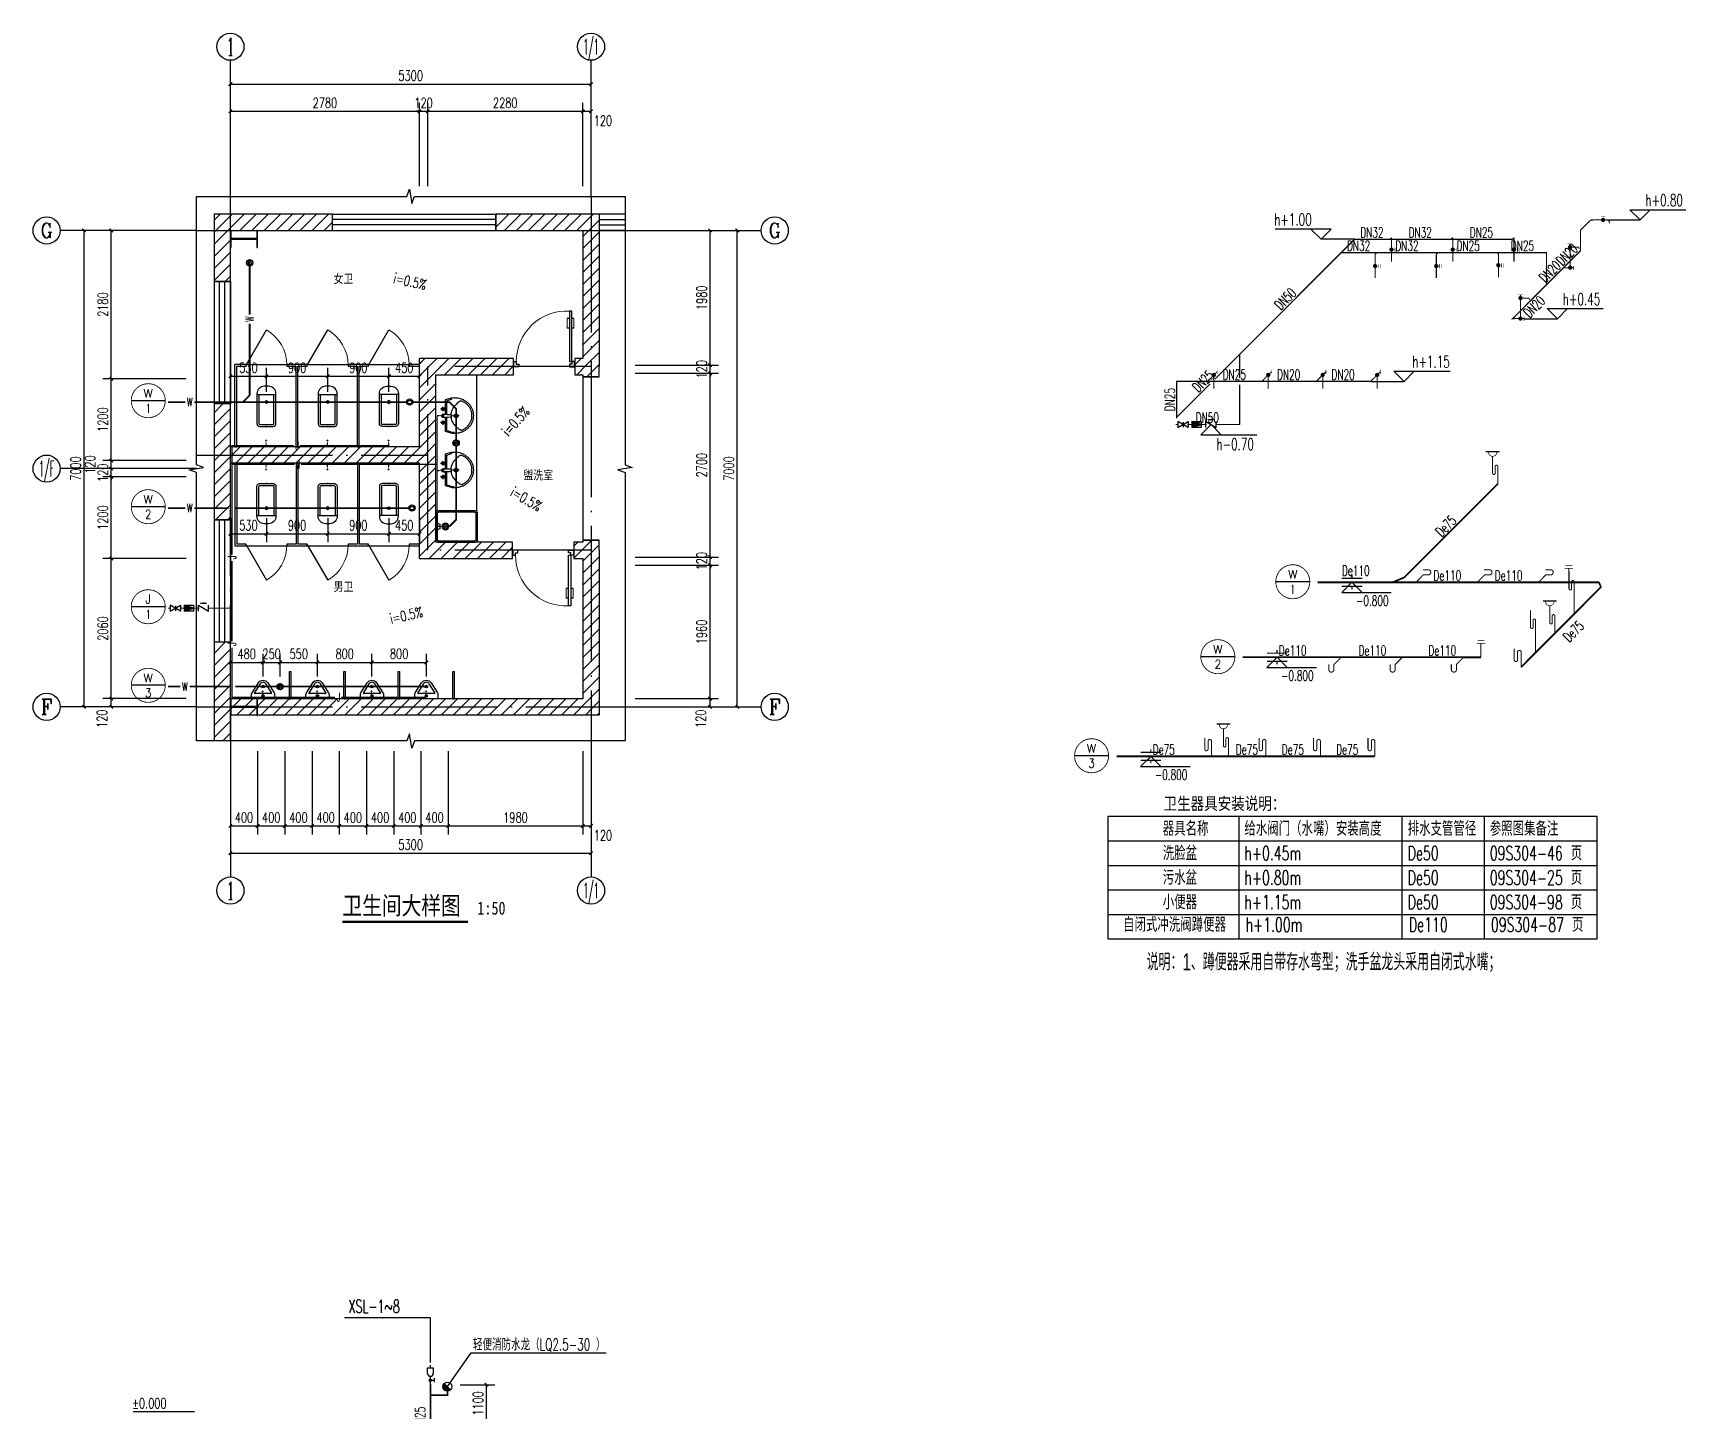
# Model space of a CAD drawing. Extents: x -173214 to 1102988, y -234847 to 675458.
# Drawn here: x 172976 to 197268, y 177838 to 198099 of the extents above; entities that cross this region are included whole.
import ezdxf
from ezdxf.enums import TextEntityAlignment as Align

# ---------------------------------------------------------------- set-up
doc = ezdxf.new("R2010")
doc.units = 0
doc.header["$LTSCALE"] = 1000
doc.header["$MEASUREMENT"] = 0
doc.linetypes.add('DASH', pattern=[0.35, 0.25, -0.1])
doc.linetypes.add('DOTE', pattern=[2.42, 2, -0.2, 0.02, -0.2])
doc.layers.get('Defpoints').update_dxf_attribs({"color": 250})
for name, color, linetype in [('0 - 梁柱', 3, 'Continuous'), ('0-建筑立面', 255, 'Continuous'), ('AXIS', 171, 'Continuous'), ('AXIS_TEXT', 7, 'Continuous'), ('DIM_SYMB', 171, 'Continuous'), ('DIM_污水', 3, 'Continuous'), ('DIM_消防', 3, 'Continuous'), ('DIM_给水', 3, 'Continuous'), ('DOTE', 8, 'DOTE'), ('EQUIP_地漏', 7, 'Continuous'), ('EQUIP_污水', 7, 'Continuous'), ('EQUIP_消火栓', 7, 'Continuous'), ('EQUIP_给水', 7, 'Continuous'), ('LATRINE', 6, 'Continuous'), ('LVTRY', 6, 'Continuous'), ('PIPE-污水', 2, 'Continuous'), ('PIPE-消防', 1, 'Continuous'), ('PIPE-给水', 3, 'Continuous'), ('PUB_DIM', 171, 'Continuous'), ('PUB_HATCH', 8, 'Continuous'), ('PUB_TEXT', 7, 'Continuous'), ('PUB_TITLE', 171, 'Continuous'), ('TEXT_污水', 7, 'Continuous'), ('TEXT_消防', 7, 'Continuous'), ('TEXT_给水', 7, 'Continuous'), ('TK', 4, 'Continuous'), ('TWT_DIM', 3, 'Continuous'), ('TWT_ELEV', 3, 'Continuous'), ('TWT_TAB', 7, 'Continuous'), ('TWT_TEXT', 7, 'Continuous'), ('VALVE_喷淋', 7, 'Continuous'), ('VALVE_污水', 7, 'Continuous'), ('VALVE_消防', 7, 'Continuous'), ('VALVE_给水', 7, 'Continuous'), ('WALL', 9, 'Continuous'), ('WINDOW', 140, 'Continuous')]:
    doc.layers.add(name, color=color, linetype=linetype)
doc.styles.add('-宋体', font='', dxfattribs={"width": 0.8})
doc.styles.add('_TCH_AXIS', font='COMPLEX', dxfattribs={"bigfont": 'GBCBIG'})
doc.styles.add('_TCH_DIM', font='SIMPLEX', dxfattribs={"bigfont": 'GBCBIG'})
doc.styles.add('_TCH_DIM_T3', font='SIMPLEX', dxfattribs={"width": 0.705882, "bigfont": 'GBCBIG'})
doc.styles.add('_TWT_CIRCLE', font='COMPLEX', dxfattribs={"width": 1.1, "height": 3, "bigfont": 'HZTXT'})
doc.styles.add('_TWT_DIM_ELE', font='SIMPLEX', dxfattribs={"width": 0.8, "height": 3, "bigfont": 'HZTXT'})
doc.styles.add('_TWT_PIPEDN', font='SIMPLEX', dxfattribs={"width": 0.8, "height": 3, "bigfont": 'HZTXT'})
doc.styles.add('_TWT_PIPETEXT', font='COMPLEX', dxfattribs={"width": 0.8, "height": 2.5, "bigfont": 'HZTXT'})
doc.styles.add('_TWT_SERIAL', font='COMPLEX', dxfattribs={"width": 0.8, "height": 3, "bigfont": 'HZTXT'})
doc.styles.add('COMPLEX', font='COMPLEX')
doc.styles.add('HT', font='simhei.ttf', dxfattribs={"width": 0.8})
doc.styles.add('HZ', font='rs', dxfattribs={"width": 0.8, "bigfont": 'hztxt'})
doc.styles.add('ROMANS', font='romans__.ttf', dxfattribs={"width": 0.65, "height": 231.275})
doc.styles.get("Standard").update_dxf_attribs({"font": 'gbenor.shx', "bigfont": 'gbcbig.shx'})
doc.styles.add('TSSD_REIN', font='tssdeng.shx', dxfattribs={"width": 0.7, "bigfont": 'tssdchn.shx'})
doc.styles.add('中西文等高字体', font='HZTXT_E.shx', dxfattribs={"width": 0.7, "bigfont": 'HZTXT.shx'})
doc.styles.add('图签宋体', font='', dxfattribs={"height": 300})
doc.styles.add('图签黑体', font='simhei.ttf', dxfattribs={"height": 550})
doc.styles.add('宋体', font='', dxfattribs={"width": 0.8})
doc.styles.get('-宋体').set_extended_font_data('SimSun')
doc.styles.get('图签宋体').set_extended_font_data('NSimSun')
doc.styles.get('宋体').set_extended_font_data('SimSun')
doc.dimstyles.new('_TCH_ARCH&&50', dxfattribs={"dimtxt": 148.75, "dimasz": 50, "dimexe": 125, "dimexo": 150, "dimgap": 50, "dimtad": 1, "dimdec": 0, "dimzin": 0, "dimdsep": 46, "dimtxsty": '_TCH_DIM_T3', "dimblk": 'ARCHTICK', "dimcen": 0.09, "dimclrt": 7, "dimazin": 2, "dimtfac": 1, "dimtdec": 0, "dimtix": 1, "dimtmove": 2, "dimatfit": 3, "dimfxl": 0, "dimtolj": 1, "dimtzin": 0, "dimarcsym": 0})
doc.dimstyles.new('_TWT_ARCH&&100', dxfattribs={"dimtxt": 297.5, "dimasz": 100, "dimexe": 250, "dimexo": 300, "dimgap": 100, "dimtad": 1, "dimdec": 0, "dimzin": 0, "dimdsep": 46, "dimtxsty": '_TCH_DIM_T3', "dimblk": 'ARCHTICK', "dimcen": 0.09, "dimclrt": 7, "dimazin": 2, "dimtfac": 1, "dimtdec": 0, "dimtix": 1, "dimtmove": 2, "dimatfit": 3, "dimfxl": 0, "dimtolj": 1, "dimtzin": 0, "dimarcsym": 0})
doc.dimstyles.new('_TWT_ARCH&&50', dxfattribs={"dimtxt": 148.75, "dimasz": 50, "dimexe": 125, "dimexo": 150, "dimgap": 50, "dimtad": 1, "dimdec": 0, "dimzin": 0, "dimdsep": 46, "dimtxsty": '_TCH_DIM_T3', "dimblk": 'ARCHTICK', "dimcen": 0.09, "dimclrt": 7, "dimazin": 2, "dimtfac": 1, "dimtdec": 0, "dimtix": 1, "dimtmove": 2, "dimatfit": 3, "dimfxl": 0, "dimtolj": 1, "dimtzin": 0, "dimarcsym": 0})
pattern_1 = [(45, (0, 89.76), (-88.388383, 88.388383), [])]

msp = doc.modelspace()

# ---------------------------------------------------------------- texts
at = {"layer": 'DIM_消防', "color": 7, "style": '_TWT_CIRCLE'}
for s, height, p, p2 in [('W', 120.8, (174599.6, 192744.2), (174738.8, 192744.2)), ('1', 133.3, (174637.7, 192517.3), (174700.6, 192517.3)), ('W', 120.8, (174599.6, 191187), (174738.8, 191187)), ('2', 129.4, (174621.7, 190963.5), (174716.6, 190963.5)), ('W', 120.8, (191420.2, 190084.6), (191559.4, 190084.6)), ('1', 133.3, (191458.4, 189857.6), (191521.3, 189857.6)), ('J', 131.9, (174631.2, 189715.5), (174707.2, 189715.5)), ('1', 133.3, (174637.7, 189490.2), (174700.6, 189490.2)), ('W', 120.8, (190319.1, 188983.5), (190458.3, 188983.5)), ('2', 129.4, (190341.3, 188759.9), (190436.1, 188759.9)), ('W', 120.8, (174599.6, 188562.6), (174738.8, 188562.6)), ('3', 129.4, (174621.7, 188339.1), (174716.6, 188339.1)), ('W', 120.8, (188463.4, 187527.7), (188602.6, 187527.7)), ('3', 129.4, (188485.5, 187304.2), (188580.4, 187304.2))]:
    msp.add_text(s, height=height, dxfattribs=at).set_placement(p, p2, align=Align.FIT)
at = {"layer": 'PUB_TEXT'}
for s, height, style, width, p in [('女卫', 132.91, '宋体', 0.8, (177391.9, 194423.4, -900)), ('盥洗室', 132.91, '宋体', 0.8, (180183.4, 191538.7, -900)), ('男卫', 132.91, '宋体', 0.8, (177392.8, 189898.2, -900)), ('卫生间大样图', 265.82, '宋体', 0.8, (177522, 185146)), ('1:50', 189.87, '宋体', 0.8, (179506.5, 185146)), ('%%P0.000', 148.75, '_TCH_DIM', 0.705882, (174434.1, 177891))]:
    msp.add_text(s, height=height, dxfattribs=dict(at, style=style, width=width)).set_placement(p)
at = {"layer": 'PUB_TEXT', "style": '_TCH_DIM', "width": 0.705882}
for rotation, p in [(347.33546, (178262.9, 194429.3)), (48.03864, (179961.7, 192164)), (329.6811, (179977.6, 191310.1)), (12.66454, (178239.9, 189418.1))]:
    msp.add_text('i=0.5%', height=148.75, rotation=rotation, dxfattribs=at).set_placement(p)
at = {"layer": 'TEXT_污水', "style": '_TWT_PIPETEXT', "width": 0.64}
msp.add_text('W', height=125, rotation=90, dxfattribs=at).set_placement((176222.2, 193854.1))
for p in [(175238.9, 192614.7), (175238.9, 191057.5), (175167.1, 188433.1)]:
    msp.add_text('W', height=125, dxfattribs=at).set_placement(p)
at = {"layer": 'TEXT_污水', "linetype": 'Continuous', "style": '_TWT_PIPEDN', "width": 0.64}
for s, rotation, p in [('De75', 45, (193678.8, 190686.4)), ('De75', 45.03076, (195553.4, 189139.2)), ('De110', 359.95051, (193483.8, 188951.7))]:
    msp.add_text(s, height=150, rotation=rotation, dxfattribs=at).set_placement(p)
for s, p in [('De110', (192212.1, 190124.4)), ('De110', (193558, 190053.2)), ('De110', (194458, 190053.2)), ('De110', (191284.2, 188952.1)), ('De110', (192456.8, 188952.1)), ('De75', (189430.9, 187496.3)), ('De75', (190653.5, 187496.3)), ('De75', (191328.5, 187496.3)), ('De75', (192128.5, 187496.3))]:
    msp.add_text(s, height=150, dxfattribs=at).set_placement(p)
at = {"layer": 'TEXT_给水', "linetype": 'Continuous', "style": '_TWT_PIPEDN', "width": 0.64}
for s, p in [('DN32', (192481.5, 195093.2)), ('DN32', (193191.8, 195093.2)), ('DN25', (194091.8, 195093.2)), ('DN32', (192286.5, 194898.2)), ('DN32', (192996.8, 194898.2)), ('DN25', (193896.8, 194898.2)), ('DN25', (194694.8, 194898.2)), ('DN25', (190458.9, 193005.8)), ('DN20', (191258.9, 193005.8)), ('DN20', (192058.9, 193005.8)), ('DN50', (190062.7, 192372))]:
    msp.add_text(s, height=150, dxfattribs=at).set_placement(p)
for s, rotation, p in [('DN20', 44.99464, (195451.1, 194669.4)), ('DN20', 44.99464, (195201.5, 194419.9)), ('DN50', 45, (191312.9, 194019.2)), ('DN20', 44.99464, (194970.4, 193903.5)), ('DN25', 45, (190103.4, 192809.7)), ('DN25', 90, (189758.2, 192541.5))]:
    msp.add_text(s, height=150, rotation=rotation, dxfattribs=at).set_placement(p)
at = {"layer": 'TEXT_给水', "style": '_TWT_PIPETEXT', "width": 0.64}
for p in [(176830.7, 191974.1), (176847.6, 191698.2), (177438.7, 188277.2)]:
    msp.add_text('J', height=125, dxfattribs=at).set_placement(p)
for p in [(175961.6, 190368.8), (175961.6, 189093)]:
    msp.add_text('J', height=125, rotation=90, dxfattribs=at).set_placement(p)
at = {"layer": 'TWT_TAB'}
for s, height, style, width, p in [('卫生器具安装说明：', 182.28, '-宋体', 0.8, (189590.7, 186686.9)), ('器具名称', 210, '_TWT_PIPEDN', 0.8, (189578.7, 186303.8)), ('给水阀门（水嘴）安装高度', 210, '_TWT_PIPEDN', 0.8, (190778.7, 186303.8)), ('排水支管管径', 210, '_TWT_PIPEDN', 0.8, (193178.7, 186303.8)), ('参照图集备注', 210, '_TWT_PIPEDN', 0.8, (194385.5, 186303.8)), ('洗脸盆', 210, '_TWT_PIPEDN', 0.8, (189578.7, 185943.8)), ('h+0.45m', 210, '_TWT_PIPEDN', 0.64, (190778.7, 185943.8)), ('De50', 210, '_TWT_PIPEDN', 0.64, (193178.7, 185943.8)), ('09S304-46', 210, '_TWT_PIPEDN', 0.64, (194385.5, 185943.8)), ('页', 210, '_TWT_PIPEDN', 0.8, (195575.9, 185943.8)), ('污水盆', 210, '_TWT_PIPEDN', 0.8, (189578.7, 185583.8)), ('h+0.80m', 210, '_TWT_PIPEDN', 0.64, (190778.7, 185583.8)), ('De50', 210, '_TWT_PIPEDN', 0.64, (193178.7, 185583.8)), ('09S304-25', 210, '_TWT_PIPEDN', 0.64, (194385.5, 185583.8)), ('页', 210, '_TWT_PIPEDN', 0.8, (195575.9, 185583.8)), ('小便器', 210, '_TWT_PIPEDN', 0.8, (189578.7, 185223.8)), ('h+1.15m', 210, '_TWT_PIPEDN', 0.64, (190778.7, 185223.8)), ('De50', 210, '_TWT_PIPEDN', 0.64, (193178.7, 185223.8)), ('09S304-98', 210, '_TWT_PIPEDN', 0.64, (194385.5, 185223.8)), ('页', 210, '_TWT_PIPEDN', 0.8, (195575.9, 185223.8)), ('自闭式冲洗阀蹲便器', 210, '_TWT_PIPEDN', 0.8, (188995.4, 184893)), ('页', 210, '_TWT_PIPEDN', 0.8, (195593.1, 184893)), ('h+1.00m', 210, '_TWT_PIPEDN', 0.64, (190795.9, 184893)), ('De110', 210, '_TWT_PIPEDN', 0.64, (193195.9, 184893)), ('09S304-87', 210, '_TWT_PIPEDN', 0.64, (194402.7, 184893))]:
    msp.add_text(s, height=height, dxfattribs=dict(at, style=style, width=width)).set_placement(p)
at = {"layer": 'TWT_TEXT'}
for s, height, style, width, p in [('h+0.80', 175, '_TWT_DIM_ELE', 0.64, (196671.7, 195555.2)), ('h+1.00', 175, '_TWT_DIM_ELE', 0.64, (191216.6, 195270.7)), ('h+0.45', 175, '_TWT_DIM_ELE', 0.64, (195457.4, 194102.5)), ('h+1.15', 175, '_TWT_DIM_ELE', 0.64, (193246.8, 193183.3)), ('h-0.70', 175, '_TWT_DIM_ELE', 0.64, (190367.1, 191969.5)), ('-0.800', 150, '_TWT_DIM_ELE', 0.64, (192420.4, 189683.2)), ('-0.800', 150, '_TWT_DIM_ELE', 0.64, (191319.2, 188582.1)), ('-0.800', 150, '_TWT_DIM_ELE', 0.64, (189463.5, 187126.3)), ('说明：', 250, '中西文等高字体', 0.7, (189342, 184325.7)), ('1', 250, '中西文等高字体', 0.7, (189867, 184325.7)), ('、蹲便器采用自带存水弯型；洗手盆龙头采用自闭式水嘴；', 250, '中西文等高字体', 0.7, (189992, 184325.7))]:
    msp.add_text(s, height=height, dxfattribs=dict(at, style=style, width=width)).set_placement(p)

# ---------------------------------------------------------------- blocks, each defined once
blk = doc.blocks.new('A$C670E4FA6')
at = {"layer": '0 - 梁柱'}
h = blk.add_hatch(color=256, dxfattribs=at)
h.paths.add_polyline_path([(125, 0), (0, 0), (0, 12), (120, 12), (120, 200), (125, 200)])
h.paths.add_polyline_path([(250, 0), (125, 0), (125, 200), (130, 200), (130, 12), (250, 12)])
h.paths.add_polyline_path([(250, 388), (130, 388), (130, 200), (125, 200), (125, 400), (250, 400)])
h.paths.add_polyline_path([(125, 200), (120, 200), (120, 388), (0, 388), (0, 400), (125, 400)])
blk.add_lwpolyline([(0, 400), (0, 388), (120, 388), (120, 12), (0, 12), (0, 0), (250, 0), (250, 12), (130, 12), (130, 388), (250, 388), (250, 400)], close=True, dxfattribs=at)
blk = doc.blocks.new('$TCHSYS$WIN2D')
for p, q in [((-0.5, 0.5), (0.5, 0.5)), ((-0.5, 0.5), (-0.5, -0.5)), ((0.5, 0.5), (0.5, -0.5)), ((0.5, 0.167), (-0.5, 0.167)), ((0.5, -0.167), (-0.5, -0.167)), ((-0.5, -0.5), (0.5, -0.5))]:
    blk.add_line(p, q)
blk = doc.blocks.new('$DorLib2D$00000009')
for p, q in [((0.413, 0.905), (0.413, 0.081)), ((0.454, 0.905), (0.413, 0.905)), ((0.454, 0.081), (0.454, 0.905)), ((0.413, 0.782), (0.378, 0.782)), ((0.413, 0.624), (0.378, 0.624)), ((0.489, 0.782), (0.454, 0.782)), ((0.489, 0.624), (0.454, 0.624)), ((-0.494, 0.081), (-0.453, 0.081)), ((-0.494, -0.002), (-0.494, 0.081)), ((-0.453, 0.081), (-0.453, 0.039)), ((-0.453, 0.039), (-0.412, 0.039)), ((-0.412, 0.039), (-0.412, -0.002)), ((0.413, 0.081), (0.454, 0.081)), ((0.454, 0.039), (0.413, 0.039)), ((0.413, 0.039), (0.413, -0.002)), ((0.495, 0.081), (0.454, 0.081)), ((0.454, 0.081), (0.454, 0.039)), ((0.495, -0.002), (0.495, 0.081)), ((-0.494, -0.002), (-0.494, -0.002)), ((-0.412, -0.002), (-0.494, -0.002)), ((0.413, -0.002), (0.495, -0.002)), ((0.495, -0.002), (0.495, -0.002))]:
    blk.add_line(p, q)
at = {"lineweight": 13}
for p, q in [((0.378, 0.782), (0.378, 0.624)), ((0.489, 0.782), (0.489, 0.624))]:
    blk.add_line(p, q, dxfattribs=at)
blk.add_arc((0.372, 0.082), 0.825, 87.134, 180.0717, dxfattribs=at)
blk = doc.blocks.new('$TCHSYS$APDOOR2D')
blk.add_line((0.5, 0), (0, 0.866))
at = {"lineweight": 13}
blk.add_arc((0.5, 0), 1, 120, 180, dxfattribs=at)
blk = doc.blocks.new('$lvtry$00000200')
at = {"color": 0}
for p, q in [((-110, -40, 0), (-110, -470, 0)), ((100, -30, 0), (-100, -30, 0)), ((110, -470, 0), (110, -40, 0))]:
    blk.add_line(p, q, dxfattribs=at)
at = {"color": 0, "elevation": 0}
blk.add_lwpolyline([(100, 0), (-100, 0, 0.414214), (-140, -40), (-140, -480, 0.414214), (-30, -590), (30, -590, 0.414214), (140, -480), (140, -40, 0.414214)], format="xyb", close=True, dxfattribs=at)
blk.add_lwpolyline([(140, -470), (-140, -470)], dxfattribs=at)
at = {"color": 0}
blk.add_circle((0, -359, 0), 20, dxfattribs=at)
for centre, start, end in [((-100, -40, 0), 90, 180), ((100, -40, 0), 0, 90)]:
    blk.add_arc(centre, 10, start, end, dxfattribs=at)
for p in [(0, 0), (0, -359, 0)]:
    blk.add_point(p, dxfattribs=at)
blk = doc.blocks.new('$lvtry$00000219')
at = {"color": 0}
for p, q in [((-124, -91, 0), (-43, -216, 0)), ((-116, -76, 0), (116, -76, 0)), ((43, -216, 0), (124, -91, 0))]:
    blk.add_line(p, q, dxfattribs=at)
at = {"color": 0, "elevation": 0}
blk.add_lwpolyline([(69, -231, -0.57735), (-69, -231), (-162, -88, -0.145378), (-170, -61), (-170, 0), (170, 0), (170, -61, -0.145378), (162, -88)], format="xyb", close=True, dxfattribs=at)
at = {"color": 0}
for centre, radius in [((0, -177, 0), 20), ((0, -38, 0), 17.7)]:
    blk.add_circle(centre, radius, dxfattribs=at)
for centre, radius, start, end in [((-116, -86, 0), 10, 90, 213.0863), ((0, -191, 0), 50, 210, 330), ((116, -86, 0), 10, 326.9137, 90)]:
    blk.add_arc(centre, radius, start, end, dxfattribs=at)
for p in [(0, -38, 0), (0, -177, 0)]:
    blk.add_point(p, dxfattribs=at)
blk = doc.blocks.new('$TwtSys$00000147')
blk.add_circle((0, 0, 0), 1)
blk = doc.blocks.new('$TwtSys$00000141')
for p, q in [((-94, 8), (-10, 92)), ((-94, 8), (-10, 92)), ((-87, -35), (35, 87)), ((-87, -35), (35, 87)), ((-66, -66), (66, 66)), ((-66, -66), (66, 66)), ((-32, -87), (88, 33)), ((-32, -87), (88, 33)), ((11, -92), (92, -11)), ((11, -92), (92, -11))]:
    blk.add_line(p, q)
blk.add_circle((0, 0), 94)
blk.add_circle((0, 0), 94)
blk = doc.blocks.new('$TwtSys$00000320')
at = {"const_width": 20}
for points in [[(0, 0), (0, -121)], [(-37, -83), (37, -83)]]:
    blk.add_lwpolyline(points, dxfattribs=at)
blk = doc.blocks.new('$VALVE$00000296')
for points in [[(-125, 72), (-125, -72), (125, 72), (125, -72), (-125, 72)], [(0, 60), (0, -64)]]:
    blk.add_lwpolyline(points)
for p in [(-125, 0), (125, 0)]:
    blk.add_point(p)
blk = doc.blocks.new('$VALVE$00000752')
for p, q in [((-112.5, 75), (112.5, 75)), ((112.5, 75), (112.5, -75)), ((112.5, -75), (-112.5, -75))]:
    blk.add_line(p, q)
blk.add_lwpolyline([(-112.5, -75), (112.5, 0), (-112.5, 75)], close=True)
for p in [(-112.5, 0), (112.5, 0)]:
    blk.add_point(p)
blk.add_solid([(-112.5, 75), (112.5, 0), (-112.5, -75)])
blk = doc.blocks.new('$VALVE$00000315')
blk.add_line((-75, 125), (75, 125))
blk.add_lwpolyline([(-125, -75), (-125, 75), (125, -75), (125, 75)])
for p in [(-125, 0), (125, 0)]:
    blk.add_point(p)
blk.add_solid([(0, 125), (0, 150), (75, 125)])
blk = doc.blocks.new('_ArchTick')
at = {"color": 0, "linetype": 'ByBlock', "const_width": 0.4}
blk.add_lwpolyline([(-0.5, -0.5), (0.5, 0.5)], dxfattribs=at)
blk = doc.blocks.new('*D248')
at = {"layer": 'Defpoints', "color": 0}
for p in [(176406, 193056), (175876, 192677), (176406, 192677)]:
    blk.add_point(p, dxfattribs=at)
at = {"layer": 'TWT_DIM', "color": 0, "lineweight": -2}
for p, q in [((175876, 192827), (175876, 193181)), ((176406, 192827), (176406, 193181)), ((175876, 193056), (176406, 193056))]:
    blk.add_line(p, q, dxfattribs=at)
at = {"layer": 'TWT_DIM', "color": 0, "lineweight": -2, "xscale": 50, "yscale": 50, "zscale": 50, "rotation": 180}
blk.add_blockref('_ArchTick', (175876, 193056), dxfattribs=at)
at = {"layer": 'TWT_DIM', "color": 0, "lineweight": -2, "xscale": 50, "yscale": 50, "zscale": 50}
blk.add_blockref('_ArchTick', (176406, 193056), dxfattribs=at)
at = {"layer": 'TWT_DIM', "color": 7, "insert": (176141, 193181), "char_height": 148.8, "attachment_point": 5, "style": '_TCH_DIM_T3'}
blk.add_mtext('\\A1;530', dxfattribs=at)
blk = doc.blocks.new('*D249')
at = {"layer": 'Defpoints', "color": 0}
for p in [(177306, 193056), (176406, 192677), (177306, 192677)]:
    blk.add_point(p, dxfattribs=at)
at = {"layer": 'TWT_DIM', "color": 0, "lineweight": -2}
for p, q in [((176406, 192827), (176406, 193181)), ((177306, 192827), (177306, 193181)), ((176406, 193056), (177306, 193056))]:
    blk.add_line(p, q, dxfattribs=at)
at = {"layer": 'TWT_DIM', "color": 0, "lineweight": -2, "xscale": 50, "yscale": 50, "zscale": 50, "rotation": 180}
blk.add_blockref('_ArchTick', (176406, 193056), dxfattribs=at)
at = {"layer": 'TWT_DIM', "color": 0, "lineweight": -2, "xscale": 50, "yscale": 50, "zscale": 50}
blk.add_blockref('_ArchTick', (177306, 193056), dxfattribs=at)
at = {"layer": 'TWT_DIM', "color": 7, "insert": (176856, 193181), "char_height": 148.8, "attachment_point": 5, "style": '_TCH_DIM_T3'}
blk.add_mtext('\\A1;900', dxfattribs=at)
blk = doc.blocks.new('*D250')
at = {"layer": 'Defpoints', "color": 0}
for p in [(178206, 193056), (177306, 192677), (178206, 192677)]:
    blk.add_point(p, dxfattribs=at)
at = {"layer": 'TWT_DIM', "color": 0, "lineweight": -2}
for p, q in [((177306, 192827), (177306, 193181)), ((178206, 192827), (178206, 193181)), ((177306, 193056), (178206, 193056))]:
    blk.add_line(p, q, dxfattribs=at)
at = {"layer": 'TWT_DIM', "color": 0, "lineweight": -2, "xscale": 50, "yscale": 50, "zscale": 50, "rotation": 180}
blk.add_blockref('_ArchTick', (177306, 193056), dxfattribs=at)
at = {"layer": 'TWT_DIM', "color": 0, "lineweight": -2, "xscale": 50, "yscale": 50, "zscale": 50}
blk.add_blockref('_ArchTick', (178206, 193056), dxfattribs=at)
at = {"layer": 'TWT_DIM', "color": 7, "insert": (177756, 193181), "char_height": 148.8, "attachment_point": 5, "style": '_TCH_DIM_T3'}
blk.add_mtext('\\A1;900', dxfattribs=at)
blk = doc.blocks.new('*D251')
at = {"layer": 'Defpoints', "color": 0}
for p in [(178656, 193056), (178206, 192677), (178656, 192677)]:
    blk.add_point(p, dxfattribs=at)
at = {"layer": 'TWT_DIM', "color": 0, "lineweight": -2}
for p, q in [((178206, 192827), (178206, 193181)), ((178656, 192827), (178656, 193181)), ((178206, 193056), (178656, 193056))]:
    blk.add_line(p, q, dxfattribs=at)
at = {"layer": 'TWT_DIM', "color": 0, "lineweight": -2, "xscale": 50, "yscale": 50, "zscale": 50, "rotation": 180}
blk.add_blockref('_ArchTick', (178206, 193056), dxfattribs=at)
at = {"layer": 'TWT_DIM', "color": 0, "lineweight": -2, "xscale": 50, "yscale": 50, "zscale": 50}
blk.add_blockref('_ArchTick', (178656, 193056), dxfattribs=at)
at = {"layer": 'TWT_DIM', "color": 7, "insert": (178431, 193181), "char_height": 148.8, "attachment_point": 5, "style": '_TCH_DIM_T3'}
blk.add_mtext('\\A1;450', dxfattribs=at)
blk = doc.blocks.new('*D252')
at = {"layer": 'Defpoints', "color": 0}
for p in [(175876, 191120), (176406, 191120), (176406, 190741)]:
    blk.add_point(p, dxfattribs=at)
at = {"layer": 'TWT_DIM', "color": 0, "lineweight": -2}
for p, q in [((175876, 190970), (175876, 190616)), ((176406, 190970), (176406, 190616)), ((175876, 190741), (176406, 190741))]:
    blk.add_line(p, q, dxfattribs=at)
at = {"layer": 'TWT_DIM', "color": 0, "lineweight": -2, "xscale": 50, "yscale": 50, "zscale": 50, "rotation": 180}
blk.add_blockref('_ArchTick', (175876, 190741), dxfattribs=at)
at = {"layer": 'TWT_DIM', "color": 0, "lineweight": -2, "xscale": 50, "yscale": 50, "zscale": 50}
blk.add_blockref('_ArchTick', (176406, 190741), dxfattribs=at)
at = {"layer": 'TWT_DIM', "color": 7, "insert": (176141, 190865), "char_height": 148.8, "attachment_point": 5, "style": '_TCH_DIM_T3'}
blk.add_mtext('\\A1;530', dxfattribs=at)
blk = doc.blocks.new('*D253')
at = {"layer": 'Defpoints', "color": 0}
for p in [(176406, 191120), (177306, 191120), (177306, 190741)]:
    blk.add_point(p, dxfattribs=at)
at = {"layer": 'TWT_DIM', "color": 0, "lineweight": -2}
for p, q in [((176406, 190970), (176406, 190616)), ((177306, 190970), (177306, 190616)), ((176406, 190741), (177306, 190741))]:
    blk.add_line(p, q, dxfattribs=at)
at = {"layer": 'TWT_DIM', "color": 0, "lineweight": -2, "xscale": 50, "yscale": 50, "zscale": 50, "rotation": 180}
blk.add_blockref('_ArchTick', (176406, 190741), dxfattribs=at)
at = {"layer": 'TWT_DIM', "color": 0, "lineweight": -2, "xscale": 50, "yscale": 50, "zscale": 50}
blk.add_blockref('_ArchTick', (177306, 190741), dxfattribs=at)
at = {"layer": 'TWT_DIM', "color": 7, "insert": (176856, 190865), "char_height": 148.8, "attachment_point": 5, "style": '_TCH_DIM_T3'}
blk.add_mtext('\\A1;900', dxfattribs=at)
blk = doc.blocks.new('*D254')
at = {"layer": 'Defpoints', "color": 0}
for p in [(177306, 191120), (178206, 191120), (178206, 190741)]:
    blk.add_point(p, dxfattribs=at)
at = {"layer": 'TWT_DIM', "color": 0, "lineweight": -2}
for p, q in [((177306, 190970), (177306, 190616)), ((178206, 190970), (178206, 190616)), ((177306, 190741), (178206, 190741))]:
    blk.add_line(p, q, dxfattribs=at)
at = {"layer": 'TWT_DIM', "color": 0, "lineweight": -2, "xscale": 50, "yscale": 50, "zscale": 50, "rotation": 180}
blk.add_blockref('_ArchTick', (177306, 190741), dxfattribs=at)
at = {"layer": 'TWT_DIM', "color": 0, "lineweight": -2, "xscale": 50, "yscale": 50, "zscale": 50}
blk.add_blockref('_ArchTick', (178206, 190741), dxfattribs=at)
at = {"layer": 'TWT_DIM', "color": 7, "insert": (177756, 190865), "char_height": 148.8, "attachment_point": 5, "style": '_TCH_DIM_T3'}
blk.add_mtext('\\A1;900', dxfattribs=at)
blk = doc.blocks.new('*D255')
at = {"layer": 'Defpoints', "color": 0}
for p in [(178206, 191120), (178656, 191120), (178656, 190741)]:
    blk.add_point(p, dxfattribs=at)
at = {"layer": 'TWT_DIM', "color": 0, "lineweight": -2}
for p, q in [((178206, 190970), (178206, 190616)), ((178656, 190970), (178656, 190616)), ((178206, 190741), (178656, 190741))]:
    blk.add_line(p, q, dxfattribs=at)
at = {"layer": 'TWT_DIM', "color": 0, "lineweight": -2, "xscale": 50, "yscale": 50, "zscale": 50, "rotation": 180}
blk.add_blockref('_ArchTick', (178206, 190741), dxfattribs=at)
at = {"layer": 'TWT_DIM', "color": 0, "lineweight": -2, "xscale": 50, "yscale": 50, "zscale": 50}
blk.add_blockref('_ArchTick', (178656, 190741), dxfattribs=at)
at = {"layer": 'TWT_DIM', "color": 7, "insert": (178431, 190865), "char_height": 148.8, "attachment_point": 5, "style": '_TCH_DIM_T3'}
blk.add_mtext('\\A1;450', dxfattribs=at)
blk = doc.blocks.new('*D256')
at = {"layer": 'Defpoints', "color": 0}
for p in [(176356, 188852), (175876, 188496), (176356, 188496)]:
    blk.add_point(p, dxfattribs=at)
at = {"layer": 'TWT_DIM', "color": 0, "lineweight": -2}
for p, q in [((175876, 188646), (175876, 188977)), ((175876, 188852), (176356, 188852)), ((176356, 188646), (176356, 188977))]:
    blk.add_line(p, q, dxfattribs=at)
at = {"layer": 'TWT_DIM', "color": 0, "lineweight": -2, "xscale": 50, "yscale": 50, "zscale": 50, "rotation": 180}
blk.add_blockref('_ArchTick', (175876, 188852), dxfattribs=at)
at = {"layer": 'TWT_DIM', "color": 0, "lineweight": -2, "xscale": 50, "yscale": 50, "zscale": 50}
blk.add_blockref('_ArchTick', (176356, 188852), dxfattribs=at)
at = {"layer": 'TWT_DIM', "color": 7, "insert": (176116, 188977), "char_height": 148.8, "attachment_point": 5, "style": '_TCH_DIM_T3'}
blk.add_mtext('\\A1;480', dxfattribs=at)
blk = doc.blocks.new('*D257')
at = {"layer": 'Defpoints', "color": 0}
for p in [(176606, 188852), (176356, 188496), (176606, 188496)]:
    blk.add_point(p, dxfattribs=at)
at = {"layer": 'TWT_DIM', "color": 0, "lineweight": -2}
for p, q in [((176356, 188852), (176306, 188852)), ((176356, 188646), (176356, 188977)), ((176356, 188852), (176606, 188852)), ((176606, 188646), (176606, 188977)), ((176606, 188852), (176656, 188852))]:
    blk.add_line(p, q, dxfattribs=at)
at = {"layer": 'TWT_DIM', "color": 0, "lineweight": -2, "xscale": 50, "yscale": 50, "zscale": 50}
blk.add_blockref('_ArchTick', (176356, 188852), dxfattribs=at)
at = {"layer": 'TWT_DIM', "color": 0, "lineweight": -2, "xscale": 50, "yscale": 50, "zscale": 50, "rotation": 180}
blk.add_blockref('_ArchTick', (176606, 188852), dxfattribs=at)
at = {"layer": 'TWT_DIM', "color": 7, "insert": (176481, 188977), "char_height": 148.8, "attachment_point": 5, "style": '_TCH_DIM_T3'}
blk.add_mtext('\\A1;250', dxfattribs=at)
blk = doc.blocks.new('*D258')
at = {"layer": 'Defpoints', "color": 0}
for p in [(177156, 188852), (176606, 188496), (177156, 188496)]:
    blk.add_point(p, dxfattribs=at)
at = {"layer": 'TWT_DIM', "color": 0, "lineweight": -2}
for p, q in [((176606, 188646), (176606, 188977)), ((176606, 188852), (177156, 188852)), ((177156, 188646), (177156, 188977))]:
    blk.add_line(p, q, dxfattribs=at)
at = {"layer": 'TWT_DIM', "color": 0, "lineweight": -2, "xscale": 50, "yscale": 50, "zscale": 50, "rotation": 180}
blk.add_blockref('_ArchTick', (176606, 188852), dxfattribs=at)
at = {"layer": 'TWT_DIM', "color": 0, "lineweight": -2, "xscale": 50, "yscale": 50, "zscale": 50}
blk.add_blockref('_ArchTick', (177156, 188852), dxfattribs=at)
at = {"layer": 'TWT_DIM', "color": 7, "insert": (176881, 188977), "char_height": 148.8, "attachment_point": 5, "style": '_TCH_DIM_T3'}
blk.add_mtext('\\A1;550', dxfattribs=at)
blk = doc.blocks.new('*D259')
at = {"layer": 'Defpoints', "color": 0}
for p in [(177956, 188852), (177156, 188496), (177956, 188496)]:
    blk.add_point(p, dxfattribs=at)
at = {"layer": 'TWT_DIM', "color": 0, "lineweight": -2}
for p, q in [((177156, 188646), (177156, 188977)), ((177156, 188852), (177956, 188852)), ((177956, 188646), (177956, 188977))]:
    blk.add_line(p, q, dxfattribs=at)
at = {"layer": 'TWT_DIM', "color": 0, "lineweight": -2, "xscale": 50, "yscale": 50, "zscale": 50, "rotation": 180}
blk.add_blockref('_ArchTick', (177156, 188852), dxfattribs=at)
at = {"layer": 'TWT_DIM', "color": 0, "lineweight": -2, "xscale": 50, "yscale": 50, "zscale": 50}
blk.add_blockref('_ArchTick', (177956, 188852), dxfattribs=at)
at = {"layer": 'TWT_DIM', "color": 7, "insert": (177556, 188977), "char_height": 148.8, "attachment_point": 5, "style": '_TCH_DIM_T3'}
blk.add_mtext('\\A1;800', dxfattribs=at)
blk = doc.blocks.new('*D260')
at = {"layer": 'Defpoints', "color": 0}
for p in [(178756, 188852), (177956, 188496), (178756, 188496)]:
    blk.add_point(p, dxfattribs=at)
at = {"layer": 'TWT_DIM', "color": 0, "lineweight": -2}
for p, q in [((177956, 188646), (177956, 188977)), ((177956, 188852), (178756, 188852)), ((178756, 188646), (178756, 188977))]:
    blk.add_line(p, q, dxfattribs=at)
at = {"layer": 'TWT_DIM', "color": 0, "lineweight": -2, "xscale": 50, "yscale": 50, "zscale": 50, "rotation": 180}
blk.add_blockref('_ArchTick', (177956, 188852), dxfattribs=at)
at = {"layer": 'TWT_DIM', "color": 0, "lineweight": -2, "xscale": 50, "yscale": 50, "zscale": 50}
blk.add_blockref('_ArchTick', (178756, 188852), dxfattribs=at)
at = {"layer": 'TWT_DIM', "color": 7, "insert": (178356, 188977), "char_height": 148.8, "attachment_point": 5, "style": '_TCH_DIM_T3'}
blk.add_mtext('\\A1;800', dxfattribs=at)
blk = doc.blocks.new('$TwtSys$00000136')
at = {"elevation": 0}
blk.add_lwpolyline([(-51, 45), (51, 45), (51, -49), (-51, -49)], close=True, dxfattribs=at)
blk.add_circle((0, 0, 0), 93.8)
blk = doc.blocks.new('_AXISO')
blk.add_circle((0, 0), 0.5)
at = {"layer": 'AXIS_TEXT', "style": 'COMPLEX', "width": 1.041667}
blk.add_attdef('A', text='', height=0.56, dxfattribs=at).set_placement((-0.25, -0.28), (0.25, -0.28), align=Align.FIT)
blk = doc.blocks.new('*D261')
at = {"layer": 'AXIS', "color": 0, "lineweight": -2}
for p, q in [((175876, 195849), (175876, 197474)), ((175876, 197349), (181176, 197349)), ((181176, 195849), (181176, 197474))]:
    blk.add_line(p, q, dxfattribs=at)
at = {"layer": 'Defpoints', "color": 0}
for p in [(181176, 197349), (175876, 195699), (181176, 195699)]:
    blk.add_point(p, dxfattribs=at)
at = {"layer": 'AXIS', "color": 0, "lineweight": -2, "xscale": 50, "yscale": 50, "zscale": 50, "rotation": 180}
blk.add_blockref('_ArchTick', (175876, 197349), dxfattribs=at)
at = {"layer": 'AXIS', "color": 0, "lineweight": -2, "xscale": 50, "yscale": 50, "zscale": 50}
blk.add_blockref('_ArchTick', (181176, 197349), dxfattribs=at)
at = {"layer": 'AXIS', "color": 7, "insert": (178526, 197473), "char_height": 148.8, "attachment_point": 5, "style": '_TCH_DIM_T3'}
blk.add_mtext('\\A1;5300', dxfattribs=at)
blk = doc.blocks.new('*D262')
at = {"layer": 'AXIS', "color": 0, "lineweight": -2}
for p, q in [((175876, 187549), (175876, 186324)), ((176276, 187549), (176276, 186324)), ((175876, 186449), (176276, 186449))]:
    blk.add_line(p, q, dxfattribs=at)
at = {"layer": 'Defpoints', "color": 0}
for p in [(175876, 187699), (176276, 187699), (176276, 186449)]:
    blk.add_point(p, dxfattribs=at)
at = {"layer": 'AXIS', "color": 0, "lineweight": -2, "xscale": 50, "yscale": 50, "zscale": 50, "rotation": 180}
blk.add_blockref('_ArchTick', (175876, 186449), dxfattribs=at)
at = {"layer": 'AXIS', "color": 0, "lineweight": -2, "xscale": 50, "yscale": 50, "zscale": 50}
blk.add_blockref('_ArchTick', (176276, 186449), dxfattribs=at)
at = {"layer": 'AXIS', "color": 7, "insert": (176076, 186573), "char_height": 148.8, "attachment_point": 5, "style": '_TCH_DIM_T3'}
blk.add_mtext('\\A1;400', dxfattribs=at)
blk = doc.blocks.new('*D263')
at = {"layer": 'AXIS', "color": 0, "lineweight": -2}
for p, q in [((176276, 187549), (176276, 186324)), ((176676, 187549), (176676, 186324)), ((176276, 186449), (176676, 186449))]:
    blk.add_line(p, q, dxfattribs=at)
at = {"layer": 'Defpoints', "color": 0}
for p in [(176276, 187699), (176676, 187699), (176676, 186449)]:
    blk.add_point(p, dxfattribs=at)
at = {"layer": 'AXIS', "color": 0, "lineweight": -2, "xscale": 50, "yscale": 50, "zscale": 50, "rotation": 180}
blk.add_blockref('_ArchTick', (176276, 186449), dxfattribs=at)
at = {"layer": 'AXIS', "color": 0, "lineweight": -2, "xscale": 50, "yscale": 50, "zscale": 50}
blk.add_blockref('_ArchTick', (176676, 186449), dxfattribs=at)
at = {"layer": 'AXIS', "color": 7, "insert": (176476, 186573), "char_height": 148.8, "attachment_point": 5, "style": '_TCH_DIM_T3'}
blk.add_mtext('\\A1;400', dxfattribs=at)
blk = doc.blocks.new('*D264')
at = {"layer": 'AXIS', "color": 0, "lineweight": -2}
for p, q in [((176676, 187549), (176676, 186324)), ((177076, 187549), (177076, 186324)), ((176676, 186449), (177076, 186449))]:
    blk.add_line(p, q, dxfattribs=at)
at = {"layer": 'Defpoints', "color": 0}
for p in [(176676, 187699), (177076, 187699), (177076, 186449)]:
    blk.add_point(p, dxfattribs=at)
at = {"layer": 'AXIS', "color": 0, "lineweight": -2, "xscale": 50, "yscale": 50, "zscale": 50, "rotation": 180}
blk.add_blockref('_ArchTick', (176676, 186449), dxfattribs=at)
at = {"layer": 'AXIS', "color": 0, "lineweight": -2, "xscale": 50, "yscale": 50, "zscale": 50}
blk.add_blockref('_ArchTick', (177076, 186449), dxfattribs=at)
at = {"layer": 'AXIS', "color": 7, "insert": (176876, 186573), "char_height": 148.8, "attachment_point": 5, "style": '_TCH_DIM_T3'}
blk.add_mtext('\\A1;400', dxfattribs=at)
blk = doc.blocks.new('*D265')
at = {"layer": 'AXIS', "color": 0, "lineweight": -2}
for p, q in [((177076, 187549), (177076, 186324)), ((177476, 187549), (177476, 186324)), ((177076, 186449), (177476, 186449))]:
    blk.add_line(p, q, dxfattribs=at)
at = {"layer": 'Defpoints', "color": 0}
for p in [(177076, 187699), (177476, 187699), (177476, 186449)]:
    blk.add_point(p, dxfattribs=at)
at = {"layer": 'AXIS', "color": 0, "lineweight": -2, "xscale": 50, "yscale": 50, "zscale": 50, "rotation": 180}
blk.add_blockref('_ArchTick', (177076, 186449), dxfattribs=at)
at = {"layer": 'AXIS', "color": 0, "lineweight": -2, "xscale": 50, "yscale": 50, "zscale": 50}
blk.add_blockref('_ArchTick', (177476, 186449), dxfattribs=at)
at = {"layer": 'AXIS', "color": 7, "insert": (177276, 186573), "char_height": 148.8, "attachment_point": 5, "style": '_TCH_DIM_T3'}
blk.add_mtext('\\A1;400', dxfattribs=at)
blk = doc.blocks.new('*D266')
at = {"layer": 'AXIS', "color": 0, "lineweight": -2}
for p, q in [((177476, 187549), (177476, 186324)), ((177876, 187549), (177876, 186324)), ((177476, 186449), (177876, 186449))]:
    blk.add_line(p, q, dxfattribs=at)
at = {"layer": 'Defpoints', "color": 0}
for p in [(177476, 187699), (177876, 187699), (177876, 186449)]:
    blk.add_point(p, dxfattribs=at)
at = {"layer": 'AXIS', "color": 0, "lineweight": -2, "xscale": 50, "yscale": 50, "zscale": 50, "rotation": 180}
blk.add_blockref('_ArchTick', (177476, 186449), dxfattribs=at)
at = {"layer": 'AXIS', "color": 0, "lineweight": -2, "xscale": 50, "yscale": 50, "zscale": 50}
blk.add_blockref('_ArchTick', (177876, 186449), dxfattribs=at)
at = {"layer": 'AXIS', "color": 7, "insert": (177676, 186573), "char_height": 148.8, "attachment_point": 5, "style": '_TCH_DIM_T3'}
blk.add_mtext('\\A1;400', dxfattribs=at)
blk = doc.blocks.new('*D267')
at = {"layer": 'AXIS', "color": 0, "lineweight": -2}
for p, q in [((177876, 187549), (177876, 186324)), ((178276, 187549), (178276, 186324)), ((177876, 186449), (178276, 186449))]:
    blk.add_line(p, q, dxfattribs=at)
at = {"layer": 'Defpoints', "color": 0}
for p in [(177876, 187699), (178276, 187699), (178276, 186449)]:
    blk.add_point(p, dxfattribs=at)
at = {"layer": 'AXIS', "color": 0, "lineweight": -2, "xscale": 50, "yscale": 50, "zscale": 50, "rotation": 180}
blk.add_blockref('_ArchTick', (177876, 186449), dxfattribs=at)
at = {"layer": 'AXIS', "color": 0, "lineweight": -2, "xscale": 50, "yscale": 50, "zscale": 50}
blk.add_blockref('_ArchTick', (178276, 186449), dxfattribs=at)
at = {"layer": 'AXIS', "color": 7, "insert": (178076, 186573), "char_height": 148.8, "attachment_point": 5, "style": '_TCH_DIM_T3'}
blk.add_mtext('\\A1;400', dxfattribs=at)
blk = doc.blocks.new('*D268')
at = {"layer": 'AXIS', "color": 0, "lineweight": -2}
for p, q in [((178276, 187549), (178276, 186324)), ((178676, 187549), (178676, 186324)), ((178276, 186449), (178676, 186449))]:
    blk.add_line(p, q, dxfattribs=at)
at = {"layer": 'Defpoints', "color": 0}
for p in [(178276, 187699), (178676, 187699), (178676, 186449)]:
    blk.add_point(p, dxfattribs=at)
at = {"layer": 'AXIS', "color": 0, "lineweight": -2, "xscale": 50, "yscale": 50, "zscale": 50, "rotation": 180}
blk.add_blockref('_ArchTick', (178276, 186449), dxfattribs=at)
at = {"layer": 'AXIS', "color": 0, "lineweight": -2, "xscale": 50, "yscale": 50, "zscale": 50}
blk.add_blockref('_ArchTick', (178676, 186449), dxfattribs=at)
at = {"layer": 'AXIS', "color": 7, "insert": (178476, 186573), "char_height": 148.8, "attachment_point": 5, "style": '_TCH_DIM_T3'}
blk.add_mtext('\\A1;400', dxfattribs=at)
blk = doc.blocks.new('*D269')
at = {"layer": 'AXIS', "color": 0, "lineweight": -2}
for p, q in [((178676, 187549), (178676, 186324)), ((179076, 187549), (179076, 186324)), ((178676, 186449), (179076, 186449))]:
    blk.add_line(p, q, dxfattribs=at)
at = {"layer": 'Defpoints', "color": 0}
for p in [(178676, 187699), (179076, 187699), (179076, 186449)]:
    blk.add_point(p, dxfattribs=at)
at = {"layer": 'AXIS', "color": 0, "lineweight": -2, "xscale": 50, "yscale": 50, "zscale": 50, "rotation": 180}
blk.add_blockref('_ArchTick', (178676, 186449), dxfattribs=at)
at = {"layer": 'AXIS', "color": 0, "lineweight": -2, "xscale": 50, "yscale": 50, "zscale": 50}
blk.add_blockref('_ArchTick', (179076, 186449), dxfattribs=at)
at = {"layer": 'AXIS', "color": 7, "insert": (178876, 186573), "char_height": 148.8, "attachment_point": 5, "style": '_TCH_DIM_T3'}
blk.add_mtext('\\A1;400', dxfattribs=at)
blk = doc.blocks.new('*D270')
at = {"layer": 'AXIS', "color": 0, "lineweight": -2}
for p, q in [((179076, 187549), (179076, 186324)), ((181056, 187549), (181056, 186324)), ((179076, 186449), (181056, 186449))]:
    blk.add_line(p, q, dxfattribs=at)
at = {"layer": 'Defpoints', "color": 0}
for p in [(179076, 187699), (181056, 187699), (181056, 186449)]:
    blk.add_point(p, dxfattribs=at)
at = {"layer": 'AXIS', "color": 0, "lineweight": -2, "xscale": 50, "yscale": 50, "zscale": 50, "rotation": 180}
blk.add_blockref('_ArchTick', (179076, 186449), dxfattribs=at)
at = {"layer": 'AXIS', "color": 0, "lineweight": -2, "xscale": 50, "yscale": 50, "zscale": 50}
blk.add_blockref('_ArchTick', (181056, 186449), dxfattribs=at)
at = {"layer": 'AXIS', "color": 7, "insert": (180066, 186573), "char_height": 148.8, "attachment_point": 5, "style": '_TCH_DIM_T3'}
blk.add_mtext('\\A1;1980', dxfattribs=at)
blk = doc.blocks.new('*D271')
at = {"layer": 'AXIS', "color": 0, "lineweight": -2}
for p, q in [((181056, 187549), (181056, 186324)), ((181176, 187549), (181176, 186324)), ((181056, 186449), (181176, 186449))]:
    blk.add_line(p, q, dxfattribs=at)
at = {"layer": 'Defpoints', "color": 0}
for p in [(181056, 187699), (181176, 187699), (181176, 186449)]:
    blk.add_point(p, dxfattribs=at)
at = {"layer": 'AXIS', "color": 0, "lineweight": -2, "xscale": 50, "yscale": 50, "zscale": 50, "rotation": 180}
blk.add_blockref('_ArchTick', (181056, 186449), dxfattribs=at)
at = {"layer": 'AXIS', "color": 0, "lineweight": -2, "xscale": 50, "yscale": 50, "zscale": 50}
blk.add_blockref('_ArchTick', (181176, 186449), dxfattribs=at)
at = {"layer": 'AXIS', "color": 7, "insert": (181351, 186311), "char_height": 148.8, "attachment_point": 5, "style": '_TCH_DIM_T3'}
blk.add_mtext('\\A1;120', dxfattribs=at)
blk = doc.blocks.new('*D272')
at = {"layer": 'AXIS', "color": 0, "lineweight": -2}
for p, q in [((175226, 195199), (173601, 195199)), ((173726, 188199), (173726, 195199)), ((175226, 188199), (173601, 188199))]:
    blk.add_line(p, q, dxfattribs=at)
at = {"layer": 'Defpoints', "color": 0}
for p in [(173726, 195199), (175376, 195199), (175376, 188199)]:
    blk.add_point(p, dxfattribs=at)
at = {"layer": 'AXIS', "color": 0, "lineweight": -2, "xscale": 50, "yscale": 50, "zscale": 50}
for p, rotation in [((173726, 195199), 90), ((173726, 188199), 270)]:
    blk.add_blockref('_ArchTick', p, dxfattribs=dict(at, rotation=rotation))
at = {"layer": 'AXIS', "color": 7, "insert": (173602, 191699), "char_height": 148.8, "attachment_point": 5, "rotation": 90, "style": '_TCH_DIM_T3'}
blk.add_mtext('\\A1;7000', dxfattribs=at)
blk = doc.blocks.new('*D273')
at = {"layer": 'AXIS', "color": 0, "lineweight": -2}
for p, q in [((175226, 188319), (174001, 188319)), ((174126, 188199), (174126, 188319)), ((175226, 188199), (174001, 188199))]:
    blk.add_line(p, q, dxfattribs=at)
at = {"layer": 'Defpoints', "color": 0}
for p in [(174126, 188319), (175376, 188319), (175376, 188199)]:
    blk.add_point(p, dxfattribs=at)
at = {"layer": 'AXIS', "color": 0, "lineweight": -2, "xscale": 50, "yscale": 50, "zscale": 50}
for p, rotation in [((174126, 188319), 90), ((174126, 188199), 270)]:
    blk.add_blockref('_ArchTick', p, dxfattribs=dict(at, rotation=rotation))
at = {"layer": 'AXIS', "color": 7, "insert": (173989, 188024), "char_height": 148.8, "attachment_point": 5, "rotation": 90, "style": '_TCH_DIM_T3'}
blk.add_mtext('\\A1;120', dxfattribs=at)
blk = doc.blocks.new('*D274')
at = {"layer": 'AXIS', "color": 0, "lineweight": -2}
for p, q in [((175226, 190379), (174001, 190379)), ((174126, 188319), (174126, 190379)), ((175226, 188319), (174001, 188319))]:
    blk.add_line(p, q, dxfattribs=at)
at = {"layer": 'Defpoints', "color": 0}
for p in [(174126, 190379), (175376, 190379), (175376, 188319)]:
    blk.add_point(p, dxfattribs=at)
at = {"layer": 'AXIS', "color": 0, "lineweight": -2, "xscale": 50, "yscale": 50, "zscale": 50}
for p, rotation in [((174126, 190379), 90), ((174126, 188319), 270)]:
    blk.add_blockref('_ArchTick', p, dxfattribs=dict(at, rotation=rotation))
at = {"layer": 'AXIS', "color": 7, "insert": (174002, 189349), "char_height": 148.8, "attachment_point": 5, "rotation": 90, "style": '_TCH_DIM_T3'}
blk.add_mtext('\\A1;2060', dxfattribs=at)
blk = doc.blocks.new('*D275')
at = {"layer": 'AXIS', "color": 0, "lineweight": -2}
for p, q in [((175226, 191579), (174001, 191579)), ((174126, 190379), (174126, 191579)), ((175226, 190379), (174001, 190379))]:
    blk.add_line(p, q, dxfattribs=at)
at = {"layer": 'Defpoints', "color": 0}
for p in [(174126, 191579), (175376, 191579), (175376, 190379)]:
    blk.add_point(p, dxfattribs=at)
at = {"layer": 'AXIS', "color": 0, "lineweight": -2, "xscale": 50, "yscale": 50, "zscale": 50}
for p, rotation in [((174126, 191579), 90), ((174126, 190379), 270)]:
    blk.add_blockref('_ArchTick', p, dxfattribs=dict(at, rotation=rotation))
at = {"layer": 'AXIS', "color": 7, "insert": (174002, 190979), "char_height": 148.8, "attachment_point": 5, "rotation": 90, "style": '_TCH_DIM_T3'}
blk.add_mtext('\\A1;1200', dxfattribs=at)
blk = doc.blocks.new('*D276')
at = {"layer": 'AXIS', "color": 0, "lineweight": -2}
for p, q in [((175226, 191699), (174001, 191699)), ((174126, 191699), (174126, 191749)), ((174126, 191579), (174126, 191699)), ((175226, 191579), (174001, 191579)), ((174126, 191579), (174126, 191529))]:
    blk.add_line(p, q, dxfattribs=at)
at = {"layer": 'Defpoints', "color": 0}
for p in [(174126, 191699), (175376, 191699), (175376, 191579)]:
    blk.add_point(p, dxfattribs=at)
at = {"layer": 'AXIS', "color": 0, "lineweight": -2, "xscale": 50, "yscale": 50, "zscale": 50}
for p, rotation in [((174126, 191699), 270), ((174126, 191579), 90)]:
    blk.add_blockref('_ArchTick', p, dxfattribs=dict(at, rotation=rotation))
at = {"layer": 'AXIS', "color": 7, "insert": (174002, 191639), "char_height": 148.8, "attachment_point": 5, "rotation": 90, "style": '_TCH_DIM_T3'}
blk.add_mtext('\\A1;120', dxfattribs=at)
blk = doc.blocks.new('*D277')
at = {"layer": 'AXIS', "color": 0, "lineweight": -2}
for p, q in [((175226, 191819), (174001, 191819)), ((175226, 191699), (174001, 191699)), ((174126, 191699), (174126, 191819))]:
    blk.add_line(p, q, dxfattribs=at)
at = {"layer": 'Defpoints', "color": 0}
for p in [(174126, 191819), (175376, 191819), (175376, 191699)]:
    blk.add_point(p, dxfattribs=at)
at = {"layer": 'AXIS', "color": 0, "lineweight": -2, "xscale": 50, "yscale": 50, "zscale": 50}
for p, rotation in [((174126, 191819), 90), ((174126, 191699), 270)]:
    blk.add_blockref('_ArchTick', p, dxfattribs=dict(at, rotation=rotation))
at = {"layer": 'AXIS', "color": 7, "insert": (173814, 191759), "char_height": 148.8, "attachment_point": 5, "rotation": 90, "style": '_TCH_DIM_T3'}
blk.add_mtext('\\A1;120', dxfattribs=at)
blk = doc.blocks.new('*D278')
at = {"layer": 'AXIS', "color": 0, "lineweight": -2}
for p, q in [((175226, 193019), (174001, 193019)), ((174126, 191819), (174126, 193019)), ((175226, 191819), (174001, 191819))]:
    blk.add_line(p, q, dxfattribs=at)
at = {"layer": 'Defpoints', "color": 0}
for p in [(174126, 193019), (175376, 193019), (175376, 191819)]:
    blk.add_point(p, dxfattribs=at)
at = {"layer": 'AXIS', "color": 0, "lineweight": -2, "xscale": 50, "yscale": 50, "zscale": 50}
for p, rotation in [((174126, 193019), 90), ((174126, 191819), 270)]:
    blk.add_blockref('_ArchTick', p, dxfattribs=dict(at, rotation=rotation))
at = {"layer": 'AXIS', "color": 7, "insert": (174002, 192419), "char_height": 148.8, "attachment_point": 5, "rotation": 90, "style": '_TCH_DIM_T3'}
blk.add_mtext('\\A1;1200', dxfattribs=at)
blk = doc.blocks.new('*D279')
at = {"layer": 'AXIS', "color": 0, "lineweight": -2}
for p, q in [((175226, 195199), (174001, 195199)), ((174126, 193019), (174126, 195199)), ((175226, 193019), (174001, 193019))]:
    blk.add_line(p, q, dxfattribs=at)
at = {"layer": 'Defpoints', "color": 0}
for p in [(174126, 195199), (175376, 195199), (175376, 193019)]:
    blk.add_point(p, dxfattribs=at)
at = {"layer": 'AXIS', "color": 0, "lineweight": -2, "xscale": 50, "yscale": 50, "zscale": 50}
for p, rotation in [((174126, 195199), 90), ((174126, 193019), 270)]:
    blk.add_blockref('_ArchTick', p, dxfattribs=dict(at, rotation=rotation))
at = {"layer": 'AXIS', "color": 7, "insert": (174002, 194109), "char_height": 148.8, "attachment_point": 5, "rotation": 90, "style": '_TCH_DIM_T3'}
blk.add_mtext('\\A1;2180', dxfattribs=at)
blk = doc.blocks.new('*D280')
at = {"layer": 'AXIS', "color": 0, "lineweight": -2}
for p, q in [((181826, 195199), (183451, 195199)), ((183326, 188199), (183326, 195199)), ((181826, 188199), (183451, 188199))]:
    blk.add_line(p, q, dxfattribs=at)
at = {"layer": 'Defpoints', "color": 0}
for p in [(181676, 195199), (183326, 195199), (181676, 188199)]:
    blk.add_point(p, dxfattribs=at)
at = {"layer": 'AXIS', "color": 0, "lineweight": -2, "xscale": 50, "yscale": 50, "zscale": 50}
for p, rotation in [((183326, 195199), 90), ((183326, 188199), 270)]:
    blk.add_blockref('_ArchTick', p, dxfattribs=dict(at, rotation=rotation))
at = {"layer": 'AXIS', "color": 7, "insert": (183202, 191699), "char_height": 148.8, "attachment_point": 5, "rotation": 90, "style": '_TCH_DIM_T3'}
blk.add_mtext('\\A1;7000', dxfattribs=at)
blk = doc.blocks.new('*D281')
at = {"layer": 'AXIS', "color": 0, "lineweight": -2}
for p, q in [((181826, 188319), (183051, 188319)), ((182926, 188199), (182926, 188319)), ((181826, 188199), (183051, 188199))]:
    blk.add_line(p, q, dxfattribs=at)
at = {"layer": 'Defpoints', "color": 0}
for p in [(181676, 188319), (182926, 188319), (181676, 188199)]:
    blk.add_point(p, dxfattribs=at)
at = {"layer": 'AXIS', "color": 0, "lineweight": -2, "xscale": 50, "yscale": 50, "zscale": 50}
for p, rotation in [((182926, 188319), 90), ((182926, 188199), 270)]:
    blk.add_blockref('_ArchTick', p, dxfattribs=dict(at, rotation=rotation))
at = {"layer": 'AXIS', "color": 7, "insert": (182789, 188024), "char_height": 148.8, "attachment_point": 5, "rotation": 90, "style": '_TCH_DIM_T3'}
blk.add_mtext('\\A1;120', dxfattribs=at)
blk = doc.blocks.new('*D282')
at = {"layer": 'AXIS', "color": 0, "lineweight": -2}
for p, q in [((181826, 190279), (183051, 190279)), ((182926, 188319), (182926, 190279)), ((181826, 188319), (183051, 188319))]:
    blk.add_line(p, q, dxfattribs=at)
at = {"layer": 'Defpoints', "color": 0}
for p in [(181676, 190279), (182926, 190279), (181676, 188319)]:
    blk.add_point(p, dxfattribs=at)
at = {"layer": 'AXIS', "color": 0, "lineweight": -2, "xscale": 50, "yscale": 50, "zscale": 50}
for p, rotation in [((182926, 190279), 90), ((182926, 188319), 270)]:
    blk.add_blockref('_ArchTick', p, dxfattribs=dict(at, rotation=rotation))
at = {"layer": 'AXIS', "color": 7, "insert": (182802, 189299), "char_height": 148.8, "attachment_point": 5, "rotation": 90, "style": '_TCH_DIM_T3'}
blk.add_mtext('\\A1;1960', dxfattribs=at)
blk = doc.blocks.new('*D283')
at = {"layer": 'AXIS', "color": 0, "lineweight": -2}
for p, q in [((181826, 190399), (183051, 190399)), ((181826, 190279), (183051, 190279)), ((182926, 190399), (182926, 190449)), ((182926, 190279), (182926, 190399)), ((182926, 190279), (182926, 190229))]:
    blk.add_line(p, q, dxfattribs=at)
at = {"layer": 'Defpoints', "color": 0}
for p in [(181676, 190399), (181676, 190279), (182926, 190399)]:
    blk.add_point(p, dxfattribs=at)
at = {"layer": 'AXIS', "color": 0, "lineweight": -2, "xscale": 50, "yscale": 50, "zscale": 50}
for p, rotation in [((182926, 190399), 270), ((182926, 190279), 90)]:
    blk.add_blockref('_ArchTick', p, dxfattribs=dict(at, rotation=rotation))
at = {"layer": 'AXIS', "color": 7, "insert": (182802, 190339), "char_height": 148.8, "attachment_point": 5, "rotation": 90, "style": '_TCH_DIM_T3'}
blk.add_mtext('\\A1;120', dxfattribs=at)
blk = doc.blocks.new('*D284')
at = {"layer": 'AXIS', "color": 0, "lineweight": -2}
for p, q in [((181826, 193099), (183051, 193099)), ((182926, 190399), (182926, 193099)), ((181826, 190399), (183051, 190399))]:
    blk.add_line(p, q, dxfattribs=at)
at = {"layer": 'Defpoints', "color": 0}
for p in [(181676, 193099), (182926, 193099), (181676, 190399)]:
    blk.add_point(p, dxfattribs=at)
at = {"layer": 'AXIS', "color": 0, "lineweight": -2, "xscale": 50, "yscale": 50, "zscale": 50}
for p, rotation in [((182926, 193099), 90), ((182926, 190399), 270)]:
    blk.add_blockref('_ArchTick', p, dxfattribs=dict(at, rotation=rotation))
at = {"layer": 'AXIS', "color": 7, "insert": (182802, 191749), "char_height": 148.8, "attachment_point": 5, "rotation": 90, "style": '_TCH_DIM_T3'}
blk.add_mtext('\\A1;2700', dxfattribs=at)
blk = doc.blocks.new('*D285')
at = {"layer": 'AXIS', "color": 0, "lineweight": -2}
for p, q in [((181826, 193219), (183051, 193219)), ((182926, 193219), (182926, 193269)), ((182926, 193099), (182926, 193219)), ((181826, 193099), (183051, 193099)), ((182926, 193099), (182926, 193049))]:
    blk.add_line(p, q, dxfattribs=at)
at = {"layer": 'Defpoints', "color": 0}
for p in [(181676, 193219), (182926, 193219), (181676, 193099)]:
    blk.add_point(p, dxfattribs=at)
at = {"layer": 'AXIS', "color": 0, "lineweight": -2, "xscale": 50, "yscale": 50, "zscale": 50}
for p, rotation in [((182926, 193219), 270), ((182926, 193099), 90)]:
    blk.add_blockref('_ArchTick', p, dxfattribs=dict(at, rotation=rotation))
at = {"layer": 'AXIS', "color": 7, "insert": (182802, 193159), "char_height": 148.8, "attachment_point": 5, "rotation": 90, "style": '_TCH_DIM_T3'}
blk.add_mtext('\\A1;120', dxfattribs=at)
blk = doc.blocks.new('*D286')
at = {"layer": 'AXIS', "color": 0, "lineweight": -2}
for p, q in [((181826, 195199), (183051, 195199)), ((182926, 193219), (182926, 195199)), ((181826, 193219), (183051, 193219))]:
    blk.add_line(p, q, dxfattribs=at)
at = {"layer": 'Defpoints', "color": 0}
for p in [(181676, 195199), (182926, 195199), (181676, 193219)]:
    blk.add_point(p, dxfattribs=at)
at = {"layer": 'AXIS', "color": 0, "lineweight": -2, "xscale": 50, "yscale": 50, "zscale": 50}
for p, rotation in [((182926, 195199), 90), ((182926, 193219), 270)]:
    blk.add_blockref('_ArchTick', p, dxfattribs=dict(at, rotation=rotation))
at = {"layer": 'AXIS', "color": 7, "insert": (182802, 194209), "char_height": 148.8, "attachment_point": 5, "rotation": 90, "style": '_TCH_DIM_T3'}
blk.add_mtext('\\A1;1980', dxfattribs=at)
blk = doc.blocks.new('*D287')
at = {"layer": 'AXIS', "color": 0, "lineweight": -2}
for p, q in [((175876, 187549), (175876, 185924)), ((181176, 187549), (181176, 185924)), ((175876, 186049), (181176, 186049))]:
    blk.add_line(p, q, dxfattribs=at)
at = {"layer": 'Defpoints', "color": 0}
for p in [(175876, 187699), (181176, 187699), (181176, 186049)]:
    blk.add_point(p, dxfattribs=at)
at = {"layer": 'AXIS', "color": 0, "lineweight": -2, "xscale": 50, "yscale": 50, "zscale": 50, "rotation": 180}
blk.add_blockref('_ArchTick', (175876, 186049), dxfattribs=at)
at = {"layer": 'AXIS', "color": 0, "lineweight": -2, "xscale": 50, "yscale": 50, "zscale": 50}
blk.add_blockref('_ArchTick', (181176, 186049), dxfattribs=at)
at = {"layer": 'AXIS', "color": 7, "insert": (178526, 186173), "char_height": 148.8, "attachment_point": 5, "style": '_TCH_DIM_T3'}
blk.add_mtext('\\A1;5300', dxfattribs=at)
blk = doc.blocks.new('*D288')
at = {"layer": 'AXIS', "color": 0, "lineweight": -2}
for p, q in [((175876, 195849), (175876, 197074)), ((178656, 195849), (178656, 197074)), ((175876, 196949), (178656, 196949))]:
    blk.add_line(p, q, dxfattribs=at)
at = {"layer": 'Defpoints', "color": 0}
for p in [(178656, 196949), (175876, 195699), (178656, 195699)]:
    blk.add_point(p, dxfattribs=at)
at = {"layer": 'AXIS', "color": 0, "lineweight": -2, "xscale": 50, "yscale": 50, "zscale": 50, "rotation": 180}
blk.add_blockref('_ArchTick', (175876, 196949), dxfattribs=at)
at = {"layer": 'AXIS', "color": 0, "lineweight": -2, "xscale": 50, "yscale": 50, "zscale": 50}
blk.add_blockref('_ArchTick', (178656, 196949), dxfattribs=at)
at = {"layer": 'AXIS', "color": 7, "insert": (177266, 197073), "char_height": 148.8, "attachment_point": 5, "style": '_TCH_DIM_T3'}
blk.add_mtext('\\A1;2780', dxfattribs=at)
blk = doc.blocks.new('*D289')
at = {"layer": 'AXIS', "color": 0, "lineweight": -2}
for p, q in [((178656, 195849), (178656, 197074)), ((178776, 195849), (178776, 197074)), ((178656, 196949), (178606, 196949)), ((178656, 196949), (178776, 196949)), ((178776, 196949), (178826, 196949))]:
    blk.add_line(p, q, dxfattribs=at)
at = {"layer": 'Defpoints', "color": 0}
for p in [(178776, 196949), (178656, 195699), (178776, 195699)]:
    blk.add_point(p, dxfattribs=at)
at = {"layer": 'AXIS', "color": 0, "lineweight": -2, "xscale": 50, "yscale": 50, "zscale": 50}
blk.add_blockref('_ArchTick', (178656, 196949), dxfattribs=at)
at = {"layer": 'AXIS', "color": 0, "lineweight": -2, "xscale": 50, "yscale": 50, "zscale": 50, "rotation": 180}
blk.add_blockref('_ArchTick', (178776, 196949), dxfattribs=at)
at = {"layer": 'AXIS', "color": 7, "insert": (178716, 197073), "char_height": 148.8, "attachment_point": 5, "style": '_TCH_DIM_T3'}
blk.add_mtext('\\A1;120', dxfattribs=at)
blk = doc.blocks.new('*D290')
at = {"layer": 'AXIS', "color": 0, "lineweight": -2}
for p, q in [((178776, 195849), (178776, 197074)), ((181056, 195849), (181056, 197074)), ((178776, 196949), (181056, 196949))]:
    blk.add_line(p, q, dxfattribs=at)
at = {"layer": 'Defpoints', "color": 0}
for p in [(181056, 196949), (178776, 195699), (181056, 195699)]:
    blk.add_point(p, dxfattribs=at)
at = {"layer": 'AXIS', "color": 0, "lineweight": -2, "xscale": 50, "yscale": 50, "zscale": 50, "rotation": 180}
blk.add_blockref('_ArchTick', (178776, 196949), dxfattribs=at)
at = {"layer": 'AXIS', "color": 0, "lineweight": -2, "xscale": 50, "yscale": 50, "zscale": 50}
blk.add_blockref('_ArchTick', (181056, 196949), dxfattribs=at)
at = {"layer": 'AXIS', "color": 7, "insert": (179916, 197073), "char_height": 148.8, "attachment_point": 5, "style": '_TCH_DIM_T3'}
blk.add_mtext('\\A1;2280', dxfattribs=at)
blk = doc.blocks.new('*D291')
at = {"layer": 'AXIS', "color": 0, "lineweight": -2}
for p, q in [((181056, 195849), (181056, 197074)), ((181176, 195849), (181176, 197074)), ((181056, 196949), (181176, 196949))]:
    blk.add_line(p, q, dxfattribs=at)
at = {"layer": 'Defpoints', "color": 0}
for p in [(181176, 196949), (181056, 195699), (181176, 195699)]:
    blk.add_point(p, dxfattribs=at)
at = {"layer": 'AXIS', "color": 0, "lineweight": -2, "xscale": 50, "yscale": 50, "zscale": 50, "rotation": 180}
blk.add_blockref('_ArchTick', (181056, 196949), dxfattribs=at)
at = {"layer": 'AXIS', "color": 0, "lineweight": -2, "xscale": 50, "yscale": 50, "zscale": 50}
blk.add_blockref('_ArchTick', (181176, 196949), dxfattribs=at)
at = {"layer": 'AXIS', "color": 7, "insert": (181351, 196811), "char_height": 148.8, "attachment_point": 5, "style": '_TCH_DIM_T3'}
blk.add_mtext('\\A1;120', dxfattribs=at)
blk = doc.blocks.new('$lvtry$00000192')
for p, q in [((-249, -114, 0), (-277, -200, 0)), ((-257, -192, 0), (-247, -166, 0)), ((-30, -114, 0), (-249, -114, 0)), ((-237, -138, 0), (-247, -166, 0)), ((-235, -138, 0), (-27, -138, 0)), ((-144, -84, 0), (-75, -83, 0)), ((-109, -118, 0), (-110, -49, 0)), ((-24, -72, 0), (-30, -109, 0)), ((-30, -109, 0), (-17, -212, 0)), ((-24, -72, 0), (0, -73, 0)), ((-24, -72, 0), (-17, -212, 0)), ((-23, -91, 0), (0, -91, 0)), ((-18, -202, 0), (-1, -202, 0)), ((-17, -212, 0), (-1, -212, 0)), ((15, -203, 0), (-1, -202, 0)), ((14, -212, 0), (-1, -212, 0)), ((24, -73, 0), (0, -73, 0)), ((23, -92, 0), (0, -91, 0)), ((1, -314, 0), (0, -229, 0)), ((24, -73, 0), (14, -212, 0)), ((30, -110, 0), (14, -212, 0)), ((24, -73, 0), (30, -110, 0)), ((26, -138, 0), (243, -138, 0)), ((256, -114, 0), (29, -114, 0)), ((75, -83, 0), (144, -82, 0)), ((110, -117, 0), (109, -48, 0)), ((243, -138, 0), (263, -192, 0)), ((243, -138, 0), (272, -216, 0)), ((283, -200, 0), (256, -114, 0)), ((-43, -272, 0), (43, -271, 0))]:
    blk.add_line(p, q)
for points in [[(-277, -200, 0.044851), (-282, -257, 0.06689), (-277, -296, 0.023023), (-257, -356, 0.044853), (-243, -386, 0.043799), (-215, -425, 0.044001), (-180, -459, 0.042834), (-139, -487, 0.043018), (-95, -507, 0.042273), (-47, -520, 0.042347), (2, -524, 0.04234), (52, -520, 0.042268), (100, -508, 0.043003), (144, -488, 0.042821), (185, -460, 0.043985), (220, -426, 0.043782), (249, -387, 0.044843), (273, -338, 0.059205), (283, -297, 0.030672), (287, -241, 0.04375), (283, -201, 0.001982), (283, -201, 0.000717), (283, -200)], [(-21, -200, 0.021783), (-40, -200, 0.043137), (-49, -201, 0.041783), (-92, -214, 0.044848), (-129, -233, 0.04131), (-155, -252, 0.026055), (-194, -290, 0.052783), (-228, -336, 0.159914), (-231, -349, 0.063485), (-229, -357, 0.0374), (-221, -373, 0.051256), (-198, -406, 0.043963), (-164, -440, 0.042872), (-127, -465, 0.042994), (-86, -483, 0.042296), (-43, -495, 0.042347), (2, -499, 0.042341), (47, -495, 0.042292), (91, -484, 0.04298), (132, -466, 0.042859), (169, -440, 0.043948), (202, -409, 0.046877), (227, -374, 0.041749), (235, -357, 0.059652), (238, -346, 0.177603), (234, -327, 0.063235), (189, -275, 0.024325), (146, -239, 0.043369), (120, -223, 0.042415), (76, -205, 0.050318), (38, -197, 0.034463), (33, -197, 0.015757), (19, -198, 0.015757)]]:
    blk.add_lwpolyline(points, format="xyb")
at = {"elevation": 0}
blk.add_lwpolyline([(-257, -192), (-264, -237), (-264, -241)], dxfattribs=at)
for centre, radius in [((-109, -83, 0), 23.8), ((-109, -83, 0), 14.2), ((110, -83, 0), 23.8), ((110, -83, 0), 14.2), ((0, -271, 0), 28.5), ((0, -271, 0), 19)]:
    blk.add_circle(centre, radius)
for centre, start, end in [((-1, -61, 0), 79.8328, 278.7823), ((1, -61, 0), 259.8328, 98.7823)]:
    blk.add_arc(centre, 6.83, start, end)
blk.add_point((0, -91, 0))
blk = doc.blocks.new('$lvtry$00000135')
for p, q in [((-305, -430, 0), (-305, -30, 0)), ((-285, -420, 0), (-285, -40, 0)), ((-275, 0, 0), (275, 0, 0)), ((-265, -20, 0), (265, -20, 0)), ((285, -180, 0), (245, -198, 0)), ((245, -198, 0), (245, -263, 0)), ((285, -40, 0), (285, -420, 0)), ((305, -30, 0), (305, -430, 0)), ((275, -460, 0), (-275, -460, 0)), ((265, -440, 0), (-265, -440, 0)), ((245, -263, 0), (285, -280, 0))]:
    blk.add_line(p, q)
for radius in [50, 32.5]:
    blk.add_circle((165, -230, 0), radius)
for centre, radius, start, end in [((-275, -30, 0), 30, 90, 180), ((-265, -40, 0), 20, 90, 180), ((265, -40, 0), 20, 0, 90), ((275, -30, 0), 30, 0, 90), ((-275, -430, 0), 30, 180, 270), ((-265, -420, 0), 20, 180, 270), ((265, -420, 0), 20, 270, 0), ((275, -430, 0), 30, 270, 0)]:
    blk.add_arc(centre, radius, start, end)
blk.add_point((0, 0, 0))
blk = doc.blocks.new('$TWTSYS$00000005')
at = {"const_width": 30}
blk.add_lwpolyline([(0, 0), (400, 0, -0.443942), (486, -95, 1.105826)], format="xyb", dxfattribs=at)
at = {"const_width": 15}
for points in [[(231, 100), (359, 100)], [(296, 0), (296, 100)]]:
    blk.add_lwpolyline(points, dxfattribs=at)
at = {"const_width": 62.5}
blk.add_lwpolyline([(265, 0, 1), (327, 0, 1)], format="xyb", close=True, dxfattribs=at)
at = {"style": 'HZ', "width": 0.7, "flags": 1}
for tag in ['UNIT', 'WHAT', 'SPEC']:
    blk.add_attdef(tag, (0, 0), '', height=0.0001, dxfattribs=at)
blk = doc.blocks.new('$TWTSYS$00000411')
blk.add_line((53, 944), (-347, 944))
for points, const_width in [([(-25, 944, -1.067664), (-275, 944)], 20), ([(0, 0), (0, 512, 1), (-75, 512), (-75, 312, -1), (-150, 312), (-150, 810)], 30)]:
    blk.add_lwpolyline(points, format="xyb", dxfattribs=dict(const_width=const_width))
at = {"style": 'HZ', "flags": 1}
for tag in ['UNIT', 'SPEC', 'WHAT']:
    blk.add_attdef(tag, (-150, 810), '', height=0.001, dxfattribs=at)
blk = doc.blocks.new('$TWTSYS$00000086')
at = {"const_width": 30}
blk.add_lwpolyline([(0, 0), (0, 946, 1), (-75, 946), (-75, 746, -1), (-150, 746), (-150, 1244)], format="xyb", dxfattribs=at)
blk = doc.blocks.new('$TWTSYS$00000410')
blk.add_line((53, 944), (-347, 944))
for points, const_width in [([(-25, 944, -1.067664), (-275, 944)], 20), ([(0, 0), (0, 512, 1), (-75, 512), (-75, 312, -1), (-150, 312), (-150, 810)], 30)]:
    blk.add_lwpolyline(points, format="xyb", dxfattribs=dict(const_width=const_width))
at = {"style": 'HZ', "flags": 1}
for tag in ['UNIT', 'SPEC', 'WHAT']:
    blk.add_attdef(tag, (-150, 810), '', height=0.001, dxfattribs=at)
blk = doc.blocks.new('$TWTSYS$00000087')
at = {"const_width": 30}
blk.add_lwpolyline([(0, 0), (0, 456, 0.75), (-100, 456), (-100, 202, -0.75), (-200, 202), (-200, 540)], format="xyb", dxfattribs=at)
blk = doc.blocks.new('$TWTSYS$00000088')
at = {"const_width": 30}
blk.add_lwpolyline([(0, 0), (-212, -212), (-212, -362, -1), (-362, -362), (-362, -207)], format="xyb", dxfattribs=at)
blk = doc.blocks.new('$VALVE$00000553')
at = {"const_width": 30}
for points in [[(0, 100), (-250, 100), (-250, 100)], [(0, 100), (0, 175)], [(0, 100), (250, 100), (250, 100)], [(-250, -100), (-250, -100), (0, -100)], [(250, -100), (250, -100), (0, -100)], [(0, -175), (0, -100)]]:
    blk.add_lwpolyline(points, dxfattribs=at)
blk = doc.blocks.new('$ATTACHMENT$00000189')
for points, const_width in [([(-170, 602), (-420, 602), (-439, 553)], 30), ([(-92, 700), (-242, 700)], 15), ([(-170, 702), (-170, 0)], 30), ([(0, 0), (-273, 0)], 30), ([(-273, 54), (-273, -66)], 15)]:
    blk.add_lwpolyline(points, dxfattribs=dict(const_width=const_width))
at = {"const_width": 62.5}
for points in [[(-138, 602, -1), (-201, 602, -1)], [(-138, 2, -1), (-201, 2, -1)]]:
    blk.add_lwpolyline(points, format="xyb", close=True, dxfattribs=at)
at = {"style": 'HZ', "width": 0.7, "flags": 1}
for tag in ['UNIT', 'SPEC', 'WHAT']:
    blk.add_attdef(tag, (0, 0), '', height=0.0001, dxfattribs=at)
blk = doc.blocks.new('$ATTACHMENT$00000130')
for points, const_width in [([(0, 0), (219, 219)], 30), ([(123, 123), (123, -277)], 30), ([(219, 279), (219, 150)], 15)]:
    blk.add_lwpolyline(points, dxfattribs=dict(const_width=const_width))
at = {"const_width": 62.5}
blk.add_lwpolyline([(154, 123, -1), (92, 123, -1)], format="xyb", close=True, dxfattribs=at)
at = {"style": 'HZ', "width": 0.7, "flags": 1}
for tag in ['UNIT', 'SPEC', 'WHAT']:
    blk.add_attdef(tag, (0, 0), '', height=0.001, dxfattribs=at)
blk = doc.blocks.new('$TWTSYS$00000426')
for points, const_width in [([(-100, 500), (100, 500)], 20), ([(-125, 407), (125, 407)], 20), ([(0, 407), (0, 0)], 30)]:
    blk.add_lwpolyline(points, dxfattribs=dict(const_width=const_width))
at = {"style": 'HZ', "width": 0.7, "flags": 1}
for tag in ['UNIT', 'SPEC', 'WHAT']:
    blk.add_attdef(tag, (0, 0), '', height=0.001, dxfattribs=at)
blk = doc.blocks.new('$ATTACHMENT$00000131')
for points, const_width in [([(0, 0), (0, -700)], 30), ([(0, -350), (100, -350)], 10), ([(100, -290), (100, -420)], 15), ([(150, -290), (150, -420)], 15)]:
    blk.add_lwpolyline(points, dxfattribs=dict(const_width=const_width))
at = {"const_width": 62.5}
blk.add_lwpolyline([(-1, -380, 1), (-1, -317, 1)], format="xyb", close=True, dxfattribs=at)
blk = doc.blocks.new('$valve$00000669')
for p, q in [((0, 0), (212, 0)), ((108, 0), (108, -100)), ((287, 74), (433, 74)), ((433, 74), (433, -76)), ((433, 0), (500, 0)), ((158, -100), (58, -100)), ((433, -76), (287, -76))]:
    blk.add_line(p, q)
at = {"const_width": 31.2}
blk.add_lwpolyline([(108, 16, 1), (108, -16, 1)], format="xyb", close=True, dxfattribs=at)
blk.add_circle((108, 0), 31.2)
blk.add_arc((287, -1), 75, 90, 270)
blk = doc.blocks.new('*D398')
at = {"layer": 'Defpoints', "color": 0}
for p in [(-6186119, -3099665), (-6185041, -3099665), (-6186119, -3100765)]:
    blk.add_point(p, dxfattribs=at)
at = {"layer": 'TWT_DIM', "color": 0, "lineweight": -2}
for p, q in [((-6185819, -3099665), (-6184791, -3099665)), ((-6185041, -3100765), (-6185041, -3099665)), ((-6185819, -3100765), (-6184791, -3100765))]:
    blk.add_line(p, q, dxfattribs=at)
at = {"layer": 'TWT_DIM', "color": 0, "lineweight": -2, "xscale": 100, "yscale": 100, "zscale": 100}
for p, rotation in [((-6185041, -3099665), 90), ((-6185041, -3100765), 270)]:
    blk.add_blockref('_ArchTick', p, dxfattribs=dict(at, rotation=rotation))
at = {"layer": 'TWT_DIM', "color": 7, "insert": (-6185290, -3100215), "char_height": 297.5, "attachment_point": 5, "rotation": 90, "style": '_TCH_DIM_T3'}
blk.add_mtext('\\A1;1100', dxfattribs=at)
blk = doc.blocks.new('$TwtSys$00000386')
blk.add_line((-93, 93, 0), (93, -93, 0))
blk.add_circle((0, 0, 0), 131)
at = {"color": 0}
for points in [[(34, -127, 0), (-127, 34, 0), (93, -93, 0), (-93, 93, 0)], [(-34, -127, 0), (-127, -34, 0), (34, -127, 0), (-127, 34, 0)], [(-93, -93, 0), (-93, -93, 0), (-34, -127, 0), (-127, -34, 0)]]:
    blk.add_solid(points, dxfattribs=at)
at = {"flags": 9}
blk.add_attdef('A', (0, 0, 0), '', height=0.00524, dxfattribs=at)
blk = doc.blocks.new('$VALVE$00000757')
for p, q in [((-293, 493), (-74, 493)), ((-74, 493), (-29, 423)), ((-29, 423), (33, 631)), ((0, 687), (0, 88)), ((33, 631), (72, 493)), ((72, 493), (355, 493)), ((0, 88), (0, -88)), ((-29, -598), (33, -390)), ((0, -88), (0, -687)), ((33, -390), (72, -528)), ((-293, -528), (-74, -528)), ((-74, -528), (-29, -598)), ((72, -528), (355, -528))]:
    blk.add_line(p, q)
for points in [[(-100, 493), (-100, 88)], [(100, 88), (100, 493)], [(-100, 88), (100, 88)], [(-100, -88), (-100, -528)], [(100, -88), (-100, -88)], [(100, -528), (100, -88)]]:
    blk.add_lwpolyline(points)
blk.add_circle((0, -911), 224)
blk = doc.blocks.new('A$C053D6479')
at = {"layer": 'PUB_TITLE'}
h = blk.add_hatch(color=256, dxfattribs=at)
h.dxf.hatch_style = 1
edge = h.paths.add_edge_path()
edge.add_spline(control_points=[(1026, 827), (1105, 920), (1188, 1008), (1266, 1102)], knot_values=[13, 13, 13, 13, 14, 14, 14, 14], degree=3, periodic=0)
edge.add_spline(control_points=[(1266, 1102), (1258, 1111), (1249, 1119), (1239, 1116)], knot_values=[12, 12, 12, 12, 13, 13, 13, 13], degree=3, periodic=0)
edge.add_spline(control_points=[(1239, 1116), (1210, 1107), (1179, 1092), (1144, 1077)], knot_values=[11, 11, 11, 11, 12, 12, 12, 12], degree=3, periodic=0)
edge.add_spline(control_points=[(1144, 1077), (1109, 1063), (1069, 1053), (1047, 1038)], knot_values=[10, 10, 10, 10, 11, 11, 11, 11], degree=3, periodic=0)
edge.add_spline(control_points=[(1047, 1038), (1028, 1026), (1007, 992), (991, 972)], knot_values=[9, 9, 9, 9, 10, 10, 10, 10], degree=3, periodic=0)
edge.add_spline(control_points=[(991, 972), (942, 913), (899, 868), (849, 810)], knot_values=[8, 8, 8, 8, 9, 9, 9, 9], degree=3, periodic=0)
edge.add_spline(control_points=[(849, 810), (842, 801), (822, 776), (822, 775)], knot_values=[7, 7, 7, 7, 8, 8, 8, 8], degree=3, periodic=0)
edge.add_spline(control_points=[(822, 775), (823, 771), (848, 752), (859, 744)], knot_values=[6, 6, 6, 6, 7, 7, 7, 7], degree=3, periodic=0)
edge.add_spline(control_points=[(859, 744), (949, 670), (1035, 592), (1122, 521)], knot_values=[5, 5, 5, 5, 6, 6, 6, 6], degree=3, periodic=0)
edge.add_spline(control_points=[(1122, 521), (1153, 527), (1185, 530), (1217, 533)], knot_values=[4, 4, 4, 4, 5, 5, 5, 5], degree=3, periodic=0)
edge.add_spline(control_points=[(1217, 533), (1246, 535), (1293, 532), (1316, 542)], knot_values=[3, 3, 3, 3, 4, 4, 4, 4], degree=3, periodic=0)
edge.add_spline(control_points=[(1316, 542), (1327, 547), (1338, 565), (1349, 579)], knot_values=[2, 2, 2, 2, 3, 3, 3, 3], degree=3, periodic=0)
edge.add_spline(control_points=[(1349, 579), (1423, 670), (1507, 759), (1572, 848)], knot_values=[1, 1, 1, 1, 2, 2, 2, 2], degree=3, periodic=0)
edge.add_spline(control_points=[(1572, 848), (1564, 852), (1561, 861), (1551, 862)], knot_values=[0, 0, 0, 0, 1, 1, 1, 1], degree=3, periodic=0)
edge.add_spline(control_points=[(1551, 862), (1469, 769), (1393, 671), (1310, 579)], knot_values=[15, 15, 15, 15, 16, 16, 16, 16], degree=3, periodic=0)
edge.add_spline(control_points=[(1310, 579), (1216, 662), (1118, 742), (1026, 827)], knot_values=[14, 14, 14, 14, 15, 15, 15, 15], degree=3, periodic=0)
at = {"layer": 'TK'}
h = blk.add_hatch(color=256, dxfattribs=at)
h.dxf.hatch_style = 2
edge = h.paths.add_edge_path()
edge.add_spline(control_points=[(728, 856), (728, 856), (728, 856), (719, 864), (651, 922), (580, 978), (514, 1036), (509, 1106), (488, 1176), (479, 1247), (570, 1343), (663, 1436), (758, 1526), (764, 1523), (768, 1518), (774, 1515), (693, 1422), (599, 1343), (520, 1249), (607, 1171), (698, 1096), (789, 1021), (874, 1109), (950, 1206), (1031, 1298), (1066, 1286), (1054, 1262), (1045, 1224), (1036, 1188), (1031, 1158), (1024, 1121), (1020, 1104), (1017, 1085), (1012, 1071), (1004, 1052), (976, 1026), (956, 1003), (906, 946), (866, 899), (814, 839), (806, 829), (789, 806), (787, 806), (777, 804), (728, 856)], knot_values=[0, 0, 0, 0, 0.005, 0.01, 1, 1, 1, 2, 2, 2, 3, 3, 3, 4, 4, 4, 5, 5, 5, 6, 6, 6, 7, 7, 7, 8, 8, 8, 9, 9, 9, 10, 10, 10, 11, 11, 11, 12, 12, 12, 13, 13, 13, 14, 14, 14, 14], degree=3, periodic=0)
h = blk.add_hatch(color=256, dxfattribs=at)
h.dxf.hatch_style = 2
edge = h.paths.add_edge_path()
edge.add_spline(control_points=[(366, 894), (366, 894), (366, 894), (270, 970), (183, 883), (101, 791), (16, 703), (-18, 714), (9, 735), (28, 755), (103, 838), (192, 930), (266, 1005), (319, 1009), (387, 1005), (442, 1007), (456, 1008), (472, 1011), (485, 1007), (507, 1000), (534, 967), (555, 949), (624, 891), (699, 833), (760, 773), (689, 691), (614, 604), (539, 517), (529, 505), (516, 487), (506, 482), (492, 475), (469, 472), (452, 467), (416, 456), (383, 448), (342, 438), (323, 433), (297, 422), (293, 440), (291, 452), (313, 470), (322, 480), (400, 566), (477, 652), (553, 736), (460, 815), (366, 894)], knot_values=[0, 0, 0, 0, 0.005, 0.01, 1, 1, 1, 2, 2, 2, 3, 3, 3, 4, 4, 4, 5, 5, 5, 6, 6, 6, 7, 7, 7, 8, 8, 8, 9, 9, 9, 10, 10, 10, 11, 11, 11, 12, 12, 12, 13, 13, 13, 14, 14, 14, 15, 15, 15, 15], degree=3, periodic=0)
h = blk.add_hatch(color=256, dxfattribs=at)
h.dxf.hatch_style = 2
edge = h.paths.add_edge_path()
edge.add_spline(control_points=[(511, 261), (511, 261), (511, 261), (516, 267), (609, 192), (696, 111), (785, 33), (883, 118), (977, 208), (1070, 298), (992, 373), (892, 456), (803, 534), (791, 544), (768, 561), (766, 569), (761, 588), (776, 634), (780, 655), (785, 690), (788, 721), (795, 746), (897, 661), (998, 576), (1097, 490), (1100, 425), (1106, 361), (1107, 294), (1018, 207), (925, 121), (830, 33), (818, 21), (800, 0), (787, 0), (768, -1), (725, 49), (712, 60), (662, 103), (616, 143), (568, 186), (545, 207), (518, 224), (499, 250), (501, 259), (511, 261)], knot_values=[0, 0, 0, 0, 0.005, 0.01, 1, 1, 1, 2, 2, 2, 3, 3, 3, 4, 4, 4, 5, 5, 5, 6, 6, 6, 7, 7, 7, 8, 8, 8, 9, 9, 9, 10, 10, 10, 11, 11, 11, 12, 12, 12, 13, 13, 13, 14, 14, 14, 14], degree=3, periodic=0)
for points, knots in [([(1031, 1298), (1066, 1286), (1054, 1262), (1045, 1224), (1036, 1188), (1031, 1158), (1024, 1121), (1020, 1104), (1017, 1085), (1012, 1071), (1004, 1052), (976, 1026), (956, 1003), (906, 946), (866, 899), (814, 839), (806, 829), (789, 806), (787, 806), (777, 804), (728, 856), (719, 864), (651, 922), (580, 978), (514, 1036), (509, 1106), (488, 1176), (479, 1247), (570, 1343), (663, 1436), (758, 1526), (764, 1523), (768, 1518), (774, 1515), (693, 1422), (599, 1343), (520, 1249), (607, 1171), (698, 1096), (789, 1021), (874, 1109), (950, 1206), (1031, 1298)], [0, 0, 0, 0, 1, 1, 1, 2, 2, 2, 3, 3, 3, 4, 4, 4, 5, 5, 5, 6, 6, 6, 7, 7, 7, 8, 8, 8, 9, 9, 9, 10, 10, 10, 11, 11, 11, 12, 12, 12, 13, 13, 13, 14, 14, 14, 14]), ([(555, 949), (624, 891), (699, 833), (760, 773), (689, 691), (614, 604), (539, 517), (529, 505), (516, 487), (506, 482), (492, 475), (469, 472), (452, 467), (416, 456), (383, 448), (342, 438), (323, 433), (297, 422), (293, 440), (291, 452), (313, 470), (322, 480), (400, 566), (477, 652), (553, 736), (460, 815), (366, 894), (270, 970), (183, 883), (101, 791), (16, 703), (-18, 714), (9, 735), (28, 755), (103, 838), (192, 930), (266, 1005), (319, 1009), (387, 1005), (442, 1007), (456, 1008), (472, 1011), (485, 1007), (507, 1000), (534, 967), (555, 949)], [0, 0, 0, 0, 1, 1, 1, 2, 2, 2, 3, 3, 3, 4, 4, 4, 5, 5, 5, 6, 6, 6, 7, 7, 7, 8, 8, 8, 9, 9, 9, 10, 10, 10, 11, 11, 11, 12, 12, 12, 13, 13, 13, 14, 14, 14, 15, 15, 15, 15]), ([(1551, 862), (1561, 861), (1564, 852), (1572, 848), (1507, 759), (1423, 670), (1349, 579), (1338, 565), (1327, 547), (1316, 542), (1293, 532), (1246, 535), (1217, 533), (1185, 530), (1153, 527), (1122, 521), (1035, 592), (949, 670), (859, 744), (848, 752), (823, 771), (822, 775), (822, 776), (842, 801), (849, 810), (899, 868), (942, 913), (991, 972), (1007, 992), (1028, 1026), (1047, 1038), (1069, 1053), (1109, 1063), (1144, 1077), (1179, 1092), (1210, 1107), (1239, 1116), (1249, 1119), (1258, 1111), (1266, 1102), (1188, 1008), (1105, 920), (1026, 827), (1118, 742), (1216, 662), (1310, 579), (1393, 671), (1469, 769), (1551, 862)], [0, 0, 0, 0, 1, 1, 1, 2, 2, 2, 3, 3, 3, 4, 4, 4, 5, 5, 5, 6, 6, 6, 7, 7, 7, 8, 8, 8, 9, 9, 9, 10, 10, 10, 11, 11, 11, 12, 12, 12, 13, 13, 13, 14, 14, 14, 15, 15, 15, 16, 16, 16, 16]), ([(1097, 490), (1100, 425), (1106, 361), (1107, 294), (1018, 207), (925, 121), (830, 33), (818, 21), (800, 0), (787, 0), (768, -1), (725, 49), (712, 60), (662, 103), (616, 143), (568, 186), (545, 207), (518, 224), (499, 250), (501, 259), (511, 261), (516, 267), (609, 192), (696, 111), (785, 33), (883, 118), (977, 208), (1070, 298), (992, 373), (892, 456), (803, 534), (791, 544), (768, 561), (766, 569), (761, 588), (776, 634), (780, 655), (785, 690), (788, 721), (795, 746), (897, 661), (998, 576), (1097, 490)], [0, 0, 0, 0, 1, 1, 1, 2, 2, 2, 3, 3, 3, 4, 4, 4, 5, 5, 5, 6, 6, 6, 7, 7, 7, 8, 8, 8, 9, 9, 9, 10, 10, 10, 11, 11, 11, 12, 12, 12, 13, 13, 13, 14, 14, 14, 14])]:
    blk.add_open_spline(points, degree=3, knots=knots, dxfattribs=at)
blk = doc.blocks.new('GeYuanFrame_20013841', base_point=(20.09, 4.53))
at = {"layer": 'PUB_TITLE'}
for points in [[(803.09, 235.33), (803.09, 292.73)], [(827.09, 235.33), (827.09, 292.73)], [(803.09, 202.33), (803.09, 229.83)], [(827.09, 202.33), (827.09, 229.83)], [(803.09, 14.53), (803.09, 111.33)]]:
    blk.add_lwpolyline(points, dxfattribs=at)
at = {"layer": 'TK'}
for p, q in [((781.09, 316.93), (851.09, 316.93)), ((781.09, 284.53), (851.09, 284.53)), ((781.09, 276.33), (851.09, 276.33)), ((781.09, 268.13), (851.09, 268.13)), ((781.09, 259.93), (851.09, 259.93)), ((781.09, 251.73), (851.09, 251.73)), ((781.09, 243.53), (851.09, 243.53)), ((781.09, 235.33), (851.09, 235.33)), ((781.09, 235.33), (851.09, 235.33)), ((781.09, 102.53), (851.09, 102.53)), ((781.09, 93.73), (851.09, 93.73)), ((781.09, 84.93), (803.09, 84.93)), ((781.09, 84.93), (851.09, 84.93)), ((781.09, 67.37), (851.09, 67.37)), ((781.09, 67.33), (851.09, 67.33)), ((781.09, 60.77), (851.09, 60.77)), ((781.09, 54.17), (851.09, 54.17)), ((781.09, 47.57), (851.09, 47.57)), ((781.09, 40.97), (851.09, 40.97)), ((781.09, 34.37), (851.09, 34.37)), ((781.09, 27.77), (851.09, 27.77)), ((781.09, 21.17), (851.09, 21.17)), ((781.09, 14.53), (851.09, 14.53))]:
    blk.add_line(p, q, dxfattribs=at)
blk.add_lwpolyline([(20.09, 4.53), (20.09, 598.53), (861.09, 598.53), (861.09, 4.53)], close=True, dxfattribs=at)
at = {"layer": 'TK', "const_width": 1}
blk.add_lwpolyline([(45.09, 588.53), (851.09, 588.53), (851.09, 14.53), (45.09, 14.53)], close=True, dxfattribs=at)
at = {"layer": 'TK'}
for points, const_width in [([(781.09, 588.53), (781.09, 14.53)], 0.4), ([(781.09, 488.5), (851.09, 488.5)], 0.35), ([(781.09, 357.14), (851.09, 357.14)], 0.35), ([(781.09, 292.73), (851.09, 292.73)], 0.35), ([(781.09, 292.73), (851.09, 292.73)], 0.35), ([(781.09, 235.33), (851.09, 235.33)], 0.35), ([(781.09, 202.33), (851.09, 202.33)], 0.35), ([(781.09, 156.83), (851.09, 156.83)], 0.35), ([(781.09, 111.33), (851.09, 111.33)], 0.35), ([(781.09, 67.37), (851.09, 67.37)], 0.35)]:
    blk.add_lwpolyline(points, dxfattribs=dict(at, const_width=const_width))
for points in [[(781.09, 292.73), (851.09, 292.73)], [(781.09, 235.33), (851.09, 235.33)], [(781.09, 229.83), (851.09, 229.83)], [(781.09, 224.33), (851.09, 224.33)], [(781.09, 218.83), (851.09, 218.83)], [(781.09, 213.33), (851.09, 213.33)], [(781.09, 207.83), (851.09, 207.83)], [(781.09, 202.33), (851.09, 202.33)], [(781.09, 196.83), (851.09, 196.83)], [(781.09, 151.33), (851.09, 151.33)]]:
    blk.add_lwpolyline(points, dxfattribs=at)
at = {"layer": 'PUB_TITLE', "xscale": 0.01000000000021828, "yscale": 0.01000000000021828, "zscale": 0.01}
blk.add_blockref('A$C053D6479', (808.19, 336.27), dxfattribs=at)
at = {"layer": 'TK', "style": '图签宋体'}
for s, height, p in [('总平面', 2.4, (783.23, 583.28)), ('类   别', 2.4, (785.97, 288.09)), ('姓   名', 2.4, (809.2, 288.09)), ('签   名', 2.4, (832.68, 288.09)), ('审   定', 2.4, (785.97, 279.89)), ('审   核', 2.4, (785.97, 271.69)), ('项目负责人', 2.4, (784.13, 263.49)), ('专业负责人', 2.4, (783.89, 255.29)), ('校   对', 2.4, (786.38, 247.09)), ('设   计', 2.4, (786.36, 238.89)), ('专业会签', 2.4, (785.12, 231.24)), ('建  筑', 1.44, (784.61, 227.11)), ('结  构', 1.44, (784.61, 221.61)), ('给排水', 1.44, (784.61, 216.11)), ('电  气', 1.44, (784.61, 210.61)), ('暖  通', 1.44, (784.61, 205.11)), ('单 位 出 图 专 用 章 盖 章', 2.4, (792.72, 198.35)), ('本图未盖章无效', 2.4, (804.43, 158.7)), ('个 人 执 业 专 用 章 盖 章', 2.4, (793.52, 152.77)), ('本图未盖章无效', 2.4, (804.43, 113.2)), ('建设单位', 2.4, (785.39, 106.33)), ('工程名称', 2.4, (785.47, 98.12)), ('子项名称', 2.4, (785.85, 89.14)), ('图    名', 2.4, (785.63, 75.5)), ('工程编号', 2.4, (785.77, 63.77)), ('子项编号', 2.4, (785.77, 57.19)), ('专    业', 2.4, (786.01, 50.88)), ('图    号', 2.4, (786.02, 43.77)), ('设计阶段', 2.4, (785.45, 37.32)), ('比    例', 2.4, (785.59, 30.63)), ('修改版次', 2.4, (785.24, 24.41)), ('完成时间', 2.4, (785.11, 18.02))]:
    blk.add_text(s, height=height, dxfattribs=at).set_placement(p)
at = {"layer": 'TK'}
for s, height, style, width, p in [('SITE PLAN', 1.697, 'ROMANS', 0.76, (783.35, 580.49)), ('建筑行业（建筑工程）甲级           证书编号:A133002877', 2.2, '-宋体', 0.8, (782, 311.83)), ('风景园林工程设计专项甲级           证书编号:A133002877', 2.2, '-宋体', 0.8, (782, 307.81)), ('城乡规划编制资质乙级        证书编号:[浙]城规编(142069)', 2.2, '-宋体', 0.8, (782, 303.82)), ('市政行业（给水工程、排水工程）乙级 证书编号:A233029948', 2.2, '-宋体', 0.8, (782, 299.74)), ('市政行业（道路工程、桥梁工程）乙级 证书编号:A233029948', 2.2, '-宋体', 0.8, (782, 295.69)), ('CATEGORY', 1.8, 'TSSD_REIN', 0.7, (788.32, 285.17)), ('NAME', 1.8, 'TSSD_REIN', 0.7, (813.51, 285.17)), ('SIGNATURE', 1.8, 'TSSD_REIN', 0.7, (835.66, 285.17)), ('AUTHORIZED FOR ISSUE BY', 1.8, 'TSSD_REIN', 0.7, (782.12, 277.17)), ('REVIEWED BY', 1.8, 'TSSD_REIN', 0.7, (787.36, 268.91)), ('PROJECT DIRECTOR', 1.8, 'TSSD_REIN', 0.7, (785.55, 260.74)), ('DISCIPLINE RESPONSIBLE BY', 1.8, 'TSSD_REIN', 0.7, (781.57, 252.48)), ('CHECKED BY', 1.8, 'TSSD_REIN', 0.7, (787.75, 244.44)), ('DESIGNED BY', 1.8, 'TSSD_REIN', 0.7, (787.76, 236.27)), ('CONFIRMED BY', 1.8, 'TSSD_REIN', 0.7, (802.94, 231.42)), ('ARCHITECTURE', 1.08, 'TSSD_REIN', 0.7, (784.65, 225.34)), ('STRUCTURE', 1.08, 'TSSD_REIN', 0.7, (784.65, 219.84)), ('ARCHITECTURE', 1.08, 'TSSD_REIN', 0.7, (784.65, 214.34)), ('ARCHITECTURE', 1.08, 'TSSD_REIN', 0.7, (784.65, 208.84)), ('ARCHITECTURE', 1.08, 'TSSD_REIN', 0.7, (784.65, 203.34)), ('OWNER', 1.8, 'TSSD_REIN', 0.7, (789.98, 103.48)), ('PROJECT', 1.8, 'TSSD_REIN', 0.7, (788.52, 95.02)), ('SUB-PROJECT', 1.8, 'TSSD_REIN', 0.7, (787.86, 86.3)), ('DRAWING TITLE', 1.8, 'TSSD_REIN', 0.7, (786.97, 72.53)), ('PRO N0.', 1.8, 'TSSD_REIN', 0.7, (790.01, 61.15)), ('SUBITEM NO.', 1.8, 'TSSD_REIN', 0.7, (788.15, 54.58)), ('PROFESSIONAL', 1.8, 'TSSD_REIN', 0.8, (786.88, 48.15)), ('DRAWING NO.', 1.8, 'TSSD_REIN', 0.7, (788.19, 41.45)), ('STAGE', 1.8, 'TSSD_REIN', 0.7, (790.09, 35.03)), ('SCALE', 1.8, 'TSSD_REIN', 0.7, (790.38, 28.42)), ('EDITION NO.', 1.8, 'TSSD_REIN', 0.8, (787.53, 21.64)), ('DATE', 1.8, 'TSSD_REIN', 0.7, (790.33, 15.45))]:
    blk.add_text(s, height=height, dxfattribs=dict(at, style=style, width=width)).set_placement(p)
for s, height, style, width, p in [('浙江华越设计股份有限公司', 3.96, 'HT', 0.9, (816.07, 329.16)), ('ZHEJIANG HOY DESIGN CO.,LTD', 2.8, '图签黑体', 1.11, (816.06, 323.29))]:
    blk.add_text(s, height=height, dxfattribs=dict(at, style=style, width=width)).set_placement(p, align=Align.MIDDLE)
at = {"layer": 'TK', "char_height": 2.4, "attachment_point": 5, "style": '图签宋体'}
for s, insert, width in [('张矗', (815.09, 280.4), 24), ('朱光中', (815.09, 272.23), 24), ('钟高华', (815.09, 264.03), 24), ('朱光中', (815.09, 255.76), 24), ('吴成望', (815.09, 247.63), 24), ('陈凯', (815.09, 239.43), 24), ('安徽锐兰精密工业有限公司', (827.09, 106.93), 48), ('安徽锐兰精密工业有限公司新建厂区', (827.09, 98.13), 48), ('2#车间', (827.09, 89.33), 48), ('卫生间大样图  雨水系统图  消防系统原理图', (827.09, 76.13), 48), ('2020-HYAJLF-0325', (827.09, 64.07), 48), ('2020-HYAJLF-0325S-a-003', (827.09, 57.47), 48), ('给排水', (827.09, 50.87), 48), ('水施-05', (827.09, 44.27), 48), ('施工图设计', (827.09, 37.67), 48), ('1:50', (827.09, 31.07), 48), ('1.0', (827.09, 24.47), 48), ('2020.06.17', (827.09, 17.88), 48)]:
    blk.add_mtext(s, dxfattribs=dict(at, insert=insert, width=width))
blk = doc.blocks.new('1324')
at = {"layer": 'PIPE-消防', "linetype": 'Continuous'}
for points in [[(-6186188.9, -3099971.1), (-6186188.9, -3099996.1), (-6186163.9, -3099996.1)], [(-6186188.9, -3099971.1), (-6186163.9, -3099971.1), (-6186163.9, -3099996.1)], [(-6186688.9, -3101621.1), (-6186688.9, -3101646.1), (-6186663.9, -3101646.1)], [(-6186688.9, -3101621.1), (-6186663.9, -3101621.1), (-6186663.9, -3101646.1)]]:
    blk.add_hatch(color=256, dxfattribs=at).paths.add_polyline_path(points)
at = {"color": 3}
for p, q in [((-6186188.9, -3099721.1, 0), (-6185489.7, -3098729.3, 0)), ((-6185489.7, -3098729.3, 0), (-6181524.4, -3098729.3, 0))]:
    blk.add_line(p, q, dxfattribs=at)
at = {"layer": 'DIM_消防'}
for p, q in [((-6186688.9, -3097699.8), (-6189211.1, -3097699.8)), ((-6186688.9, -3099009.7), (-6186688.9, -3097699.8)), ((-6189513.7, -3101621.1), (-6190513.7, -3101621.1))]:
    blk.add_line(p, q, dxfattribs=at)
blk.add_circle((-6190013.7, -3101621.1), 500, dxfattribs=at)
at = {"layer": 'DOTE', "color": 9, "ltscale": 10}
blk.add_line((-6193922.4, -3100765.3), (-6181338.4, -3100765.3), dxfattribs=at)
at = {"layer": 'PIPE-消防', "linetype": 'Continuous', "const_width": 50}
for points in [[(-6186688.9, -3099971.1), (-6186688.9, -3099654.6)], [(-6186688.9, -3099971.1), (-6186188.9, -3099971.1)], [(-6186688.9, -3101321.1), (-6186688.9, -3099971.1)], [(-6186188.9, -3099971.1), (-6186188.9, -3099852.1)], [(-6189493.3, -3101621.1), (-6188481.2, -3101621.1)], [(-6188181.2, -3101621.1), (-6186688.9, -3101621.1)], [(-6186688.9, -3101621.1), (-6186688.9, -3101321.1)]]:
    blk.add_lwpolyline(points, dxfattribs=at)
at = {"layer": 'TWT_ELEV'}
for p, q in [((-6188679.8, -3101621.1), (-6188979.8, -3101921.1)), ((-6188979.8, -3101921.1), (-6187414.8, -3101921.1)), ((-6188679.8, -3101621.1), (-6188379.8, -3101921.1))]:
    blk.add_line(p, q, dxfattribs=at)
at = {"layer": 'EQUIP_消火栓'}
blk.add_blockref('$TwtSys$00000386', (-6186188.9, -3099721.1), dxfattribs=at)
at = {"layer": 'VALVE_喷淋', "xscale": 1.125, "yscale": 1.125, "zscale": 1.125, "rotation": 89.99999999999999}
blk.add_blockref('$valve$00000669', (-6186688.9, -3099654.6), dxfattribs=at)
at = {"layer": 'VALVE_消防'}
blk.add_blockref('$VALVE$00000757', (-6186980.6, -3101621.1), dxfattribs=at)
at = {"layer": 'VALVE_消防', "xscale": 1.2, "yscale": 1.2, "zscale": 1.2}
blk.add_blockref('$VALVE$00000296', (-6188331.2, -3101621.1), dxfattribs=at)
at = {"layer": 'DIM_消防', "color": 7, "style": '_TWT_CIRCLE'}
blk.add_text('XS', height=211.98, dxfattribs=at).set_placement((-6190202.4, -3101520.7), (-6189824.9, -3101520.7), align=Align.FIT)
at = {"layer": 'DIM_消防', "color": 7, "style": '_TWT_CIRCLE', "width": 0.777778}
blk.add_text('-', height=258.7, dxfattribs=at).set_placement((-6190108.5, -3101972.7), (-6189918.8, -3101972.7), align=Align.FIT)
at = {"layer": 'TEXT_消防', "linetype": 'Continuous', "style": '_TWT_PIPEDN', "width": 0.64}
blk.add_text('DN25', height=300, rotation=90, dxfattribs=at).set_placement((-6186838.9, -3100998.1))
blk.add_text('DN25', height=300, dxfattribs=at).set_placement((-6188443.1, -3101471.1))
at = {"layer": 'TWT_TEXT'}
for s, height, style, width, p in [('XSL-1~8', 375, '_TWT_SERIAL', 0.64, (-6189098.6, -3097549.8)), ('轻便消防水龙（', 350, '_TWT_PIPEDN', 0.8, (-6185437.5, -3098661.3, 0)), ('LQ2.5-30', 350, '_TWT_PIPEDN', 0.64, (-6183477.5, -3098661.3, 0)), ('）', 350, '_TWT_PIPEDN', 0.8, (-6181824.2, -3098661.3, 0)), ('-0.700', 297.5, '_TCH_DIM', 0.705882, (-6188544.8, -3102376.1))]:
    blk.add_text(s, height=height, dxfattribs=dict(at, style=style, width=width)).set_placement(p)
at = {"layer": 'TWT_DIM'}
dim = blk.add_aligned_dim(p1=(-6186118.9, -3100765.3), p2=(-6186118.9, -3099665.3), distance=-1077.8, dimstyle='_TWT_ARCH&&100', dxfattribs=at)
dim.commit()
dim.dimension.update_dxf_attribs({"geometry": '*D398', "text_midpoint": (-6185289.8, -3100215.3)})

# ---------------------------------------------------------------- dimensions: what is measured, and where the dimension line sits
at = {"layer": 'AXIS'}
for p1, p2, distance, picture, middle in [((175876, 195698.6), (181176, 195698.6), 1650, '*D261', (178526, 197473)), ((175876, 195698.6), (178656, 195698.6), 1250, '*D288', (177266, 197073)), ((178656, 195698.6), (178776, 195698.6), 1250, '*D289', (178716, 197073)), ((178776, 195698.6), (181056, 195698.6), 1250, '*D290', (179916, 197073)), ((175376, 188198.6), (175376, 195198.6), 1650, '*D272', (173601.6, 191698.6)), ((175376, 193018.6), (175376, 195198.6), 1250, '*D279', (174001.6, 194108.6)), ((181676, 188198.6), (181676, 195198.6), -1650, '*D280', (183201.6, 191698.6)), ((181676, 193218.6), (181676, 195198.6), -1250, '*D286', (182801.6, 194208.6)), ((181676, 193098.6), (181676, 193218.6), -1250, '*D285', (182801.6, 193158.6)), ((181676, 190398.6), (181676, 193098.6), -1250, '*D284', (182801.6, 191748.6)), ((175376, 191818.6), (175376, 193018.6), 1250, '*D278', (174001.6, 192418.6)), ((175376, 191578.6), (175376, 191698.6), 1250, '*D276', (174001.6, 191638.6)), ((175376, 190378.6), (175376, 191578.6), 1250, '*D275', (174001.6, 190978.6)), ((181676, 190278.6), (181676, 190398.6), -1250, '*D283', (182801.6, 190338.6)), ((175376, 188318.6), (175376, 190378.6), 1250, '*D274', (174001.6, 189348.6)), ((181676, 188318.6), (181676, 190278.6), -1250, '*D282', (182801.6, 189298.6)), ((175876, 187698.6), (176276, 187698.6), -1250, '*D262', (176076, 186573)), ((175876, 187698.6), (181176, 187698.6), -1650, '*D287', (178526, 186173)), ((176276, 187698.6), (176676, 187698.6), -1250, '*D263', (176476, 186573)), ((176676, 187698.6), (177076, 187698.6), -1250, '*D264', (176876, 186573)), ((177076, 187698.6), (177476, 187698.6), -1250, '*D265', (177276, 186573)), ((177476, 187698.6), (177876, 187698.6), -1250, '*D266', (177676, 186573)), ((177876, 187698.6), (178276, 187698.6), -1250, '*D267', (178076, 186573)), ((178276, 187698.6), (178676, 187698.6), -1250, '*D268', (178476, 186573)), ((178676, 187698.6), (179076, 187698.6), -1250, '*D269', (178876, 186573)), ((179076, 187698.6), (181056, 187698.6), -1250, '*D270', (180066, 186573))]:
    dim = msp.add_aligned_dim(p1=p1, p2=p2, distance=distance, dimstyle='_TCH_ARCH&&50', dxfattribs=at)
    dim.commit()
    dim.dimension.update_dxf_attribs({"geometry": picture, "text_midpoint": middle})
for base, p1, p2, angle, picture, middle in [((181176, 196948.6), (181056, 195698.6), (181176, 195698.6), 0, '*D291', (181351, 196811.1)), ((174126, 191818.6), (175376, 191698.6), (175376, 191818.6), 90, '*D277', (173813.5, 191758.6)), ((174126, 188318.6), (175376, 188198.6), (175376, 188318.6), 90, '*D273', (173988.5, 188023.6)), ((182926, 188318.6), (181676, 188198.6), (181676, 188318.6), 90, '*D281', (182788.5, 188023.6)), ((181176, 186448.6), (181056, 187698.6), (181176, 187698.6), 0, '*D271', (181351, 186311.1))]:
    dim = msp.add_linear_dim(base=base, p1=p1, p2=p2, angle=angle, dimstyle='_TCH_ARCH&&50', dxfattribs=at)
    dim.commit()
    dim.dimension.update_dxf_attribs({"geometry": picture, "text_midpoint": middle, "dimtype": 161})
at = {"layer": 'TWT_DIM'}
for p1, p2, distance, picture, middle in [((175876, 192677.2), (176406.1, 192677.2), 379.1, '*D248', (176141, 193180.7)), ((176406.1, 192677.2), (177306, 192677.2), 379.1, '*D249', (176856, 193180.7)), ((177306, 192677.2), (178206, 192677.2), 379.1, '*D250', (177756, 193180.7)), ((178206, 192677.2), (178656, 192677.2), 379.1, '*D251', (178431, 193180.7)), ((175876, 191120), (176406.1, 191120), -379.1, '*D252', (176141, 190865.3)), ((176406.1, 191120), (177306, 191120), -379.1, '*D253', (176856, 190865.3)), ((177306, 191120), (178206, 191120), -379.1, '*D254', (177756, 190865.3)), ((178206, 191120), (178656, 191120), -379.1, '*D255', (178431, 190865.3)), ((175876, 188495.6), (176356, 188495.6), 356.6, '*D256', (176116, 188976.6)), ((176356, 188495.6), (176606, 188495.6), 356.6, '*D257', (176481, 188976.6)), ((176606, 188495.6), (177156, 188495.6), 356.6, '*D258', (176881, 188976.6)), ((177156, 188495.6), (177956, 188495.6), 356.6, '*D259', (177556, 188976.6)), ((177956, 188495.6), (178756, 188495.6), 356.6, '*D260', (178356, 188976.6))]:
    dim = msp.add_aligned_dim(p1=p1, p2=p2, distance=distance, dimstyle='_TWT_ARCH&&50', dxfattribs=at)
    dim.commit()
    dim.dimension.update_dxf_attribs({"geometry": picture, "text_midpoint": middle})

# ---------------------------------------------------------------- hatches: boundary and pattern name
at = {"layer": 'PIPE-污水', "linetype": 'Continuous'}
for points in [[(179093.7, 192677.2), (179102.6, 192686.1), (179098.9, 192689.7)], [(179093.7, 192677.2), (179093.7, 192689.7), (179098.9, 192689.7)], [(179193.7, 192577.2), (179202.6, 192586.1), (179206.2, 192582.4)], [(179193.7, 192577.2), (179206.2, 192577.2), (179206.2, 192582.4)], [(179193.7, 190948.6), (179206.2, 190948.6), (179206.2, 190943.5)], [(179193.7, 190948.6), (179202.6, 190939.8), (179206.2, 190943.5)], [(196019.3, 189957.5), (196030.8, 189962.3), (196034, 189954.5)], [(196019.3, 189957.5), (196028.1, 189948.6), (196034, 189954.5)]]:
    msp.add_hatch(color=256, dxfattribs=at).paths.add_polyline_path(points)
at = {"layer": 'PIPE-给水', "linetype": 'Continuous'}
for points in [[(192397.2, 195068.2), (192391, 195074.4), (192393.6, 195077)], [(192397.2, 195068.2), (192397.2, 195077), (192393.6, 195077)], [(194717.8, 195068.2), (194717.8, 195059.5), (194721.4, 195059.5)], [(194717.8, 195068.2), (194724, 195062), (194721.4, 195059.5)], [(195718, 195200.1), (195711.8, 195206.3), (195709.3, 195203.7)], [(195718, 195200.1), (195709.3, 195200.1), (195709.3, 195203.7)], [(195218.9, 194873.2), (195218.9, 194881.9), (195227.6, 194881.9)], [(195218.9, 194873.2), (195227.6, 194873.2), (195227.6, 194881.9)], [(195718, 194900.9), (195726.8, 194900.9), (195726.8, 194897.3)], [(195718, 194900.9), (195724.2, 194894.7), (195726.8, 194897.3)], [(194719.8, 193902.8), (194713.6, 193909), (194698.6, 193894.1)], [(194719.8, 193902.8), (194719.8, 193894.1), (194698.6, 193894.1)], [(189783.2, 192980.8), (189783.2, 192989.6), (189774.4, 192989.6)], [(189783.2, 192980.8), (189774.4, 192980.8), (189774.4, 192989.6)], [(192634.9, 192980.8), (192634.9, 192972.1), (192638.5, 192972.1)], [(192634.9, 192980.8), (192641.1, 192974.6), (192638.5, 192972.1)], [(189783.2, 192454.2), (189789.3, 192448), (189774.4, 192433)], [(189783.2, 192454.2), (189774.4, 192454.2), (189774.4, 192433)], [(190707.9, 192347), (190707.9, 192338.3), (190716.6, 192338.3)], [(190707.9, 192347), (190716.6, 192347), (190716.6, 192338.3)], [(175899.1, 192036.6), (175890.4, 192036.6), (175890.4, 192045.3)], [(175899.1, 192036.6), (175899.1, 192045.3), (175890.4, 192045.3)], [(178201.7, 192036.6), (178210.4, 192036.6), (178210.4, 192027.8)], [(178201.7, 192036.6), (178201.7, 192027.8), (178210.4, 192027.8)], [(178915.9, 191760.7), (178924.6, 191760.7), (178924.6, 191752)], [(178915.9, 191760.7), (178915.9, 191752), (178924.6, 191752)], [(178915.8, 190849.6), (178915.8, 190840.9), (178907, 190840.9)], [(178915.8, 190849.6), (178907, 190849.6), (178907, 190840.9)], [(175899.1, 188339.7), (175890.4, 188339.7), (175890.4, 188331)], [(175899.1, 188339.7), (175899.1, 188331), (175890.4, 188331)], [(178750.9, 188339.7), (178759.6, 188339.7), (178759.6, 188331)], [(178750.9, 188339.7), (178750.9, 188331), (178759.6, 188331)]]:
    msp.add_hatch(color=256, dxfattribs=at).paths.add_polyline_path(points)
at = {"layer": 'PUB_HATCH'}
h = msp.add_hatch(dxfattribs=at)
h.set_pattern_fill('普通砖', color=256, scale=50, style=0)
h.set_pattern_definition(pattern_1)
h.paths.add_polyline_path([(175636, 195438.6), (175636, 194448.6), (175876, 194448.6), (175876, 195198.6)])
h = msp.add_hatch(dxfattribs=at)
h.set_pattern_fill('普通砖', color=256, scale=50, style=0)
h.set_pattern_definition(pattern_1)
h.paths.add_polyline_path([(175876, 195198.6), (177376, 195198.6), (177376, 195438.6), (175636, 195438.6)])
h = msp.add_hatch(dxfattribs=at)
h.set_pattern_fill('普通砖', color=256, scale=50, style=0)
h.set_pattern_definition(pattern_1)
h.paths.add_polyline_path([(181296, 195438.6), (179776, 195438.6), (179776, 195198.6), (181056, 195198.6)])
h = msp.add_hatch(dxfattribs=at)
h.set_pattern_fill('普通砖', color=256, scale=50, style=0)
h.set_pattern_definition(pattern_1)
h.paths.add_polyline_path([(181296, 195438.6), (181056, 195198.6), (181056, 193318.6), (181136, 193198.6), (181296, 193198.6)])
h = msp.add_hatch(dxfattribs=at)
h.set_pattern_fill('普通砖', color=256, scale=50, style=0)
h.set_pattern_definition(pattern_1)
h.paths.add_polyline_path([(178736, 191898.6), (178896, 191898.6), (178896, 193078.6), (178656, 193318.6), (178656, 192018.6)])
h = msp.add_hatch(dxfattribs=at)
h.set_pattern_fill('普通砖', color=256, scale=50, style=0)
h.set_pattern_definition(pattern_1)
h.paths.add_polyline_path([(178896, 193078.6), (180036, 193078.6), (180036, 193318.6), (178656, 193318.6)])
h = msp.add_hatch(dxfattribs=at)
h.set_pattern_fill('普通砖', color=256, scale=50, style=0)
h.set_pattern_definition(pattern_1)
h.paths.add_polyline_path([(181056, 193318.6), (180936, 193318.6), (180936, 193078.6), (181056, 193078.6), (181136, 193198.6)])
h = msp.add_hatch(dxfattribs=at)
h.set_pattern_fill('普通砖', color=256, scale=50, style=0)
h.set_pattern_definition(pattern_1)
h.paths.add_polyline_path([(181056, 193078.6), (181056, 193048.6), (181296, 193048.6), (181296, 193198.6), (181136, 193198.6)])
h = msp.add_hatch(dxfattribs=at)
h.set_pattern_fill('普通砖', color=256, scale=50, style=0)
h.set_pattern_definition(pattern_1)
h.paths.add_polyline_path([(175876, 192018.6), (175876, 192648.6), (175636, 192648.6), (175636, 191898.6), (175828, 191898.6)])
h = msp.add_hatch(dxfattribs=at)
h.set_pattern_fill('普通砖', color=256, scale=50, style=0)
h.set_pattern_definition(pattern_1)
h.paths.add_polyline_path([(178736, 191898.6), (178656, 192018.6), (175876, 192018.6), (175828, 191898.6), (175876, 191778.6), (178656, 191778.6)])
h = msp.add_hatch(dxfattribs=at)
h.set_pattern_fill('普通砖', color=256, scale=50, style=0)
h.set_pattern_definition(pattern_1)
h.paths.add_polyline_path([(175636, 191898.6), (175636, 190948.6), (175876, 190948.6), (175876, 191778.6), (175828, 191898.6)])
h = msp.add_hatch(dxfattribs=at)
h.set_pattern_fill('普通砖', color=256, scale=50, style=0)
h.set_pattern_definition(pattern_1)
h.paths.add_polyline_path([(178656, 190378.6), (178896, 190618.6), (178896, 191898.6), (178736, 191898.6), (178656, 191778.6)])
h = msp.add_hatch(dxfattribs=at)
h.set_pattern_fill('普通砖', color=256, scale=50, style=0)
h.set_pattern_definition(pattern_1)
h.paths.add_polyline_path([(178656, 190378.6), (180023, 190378.6), (180023, 190618.6), (178896, 190618.6)])
h = msp.add_hatch(dxfattribs=at)
h.set_pattern_fill('普通砖', color=256, scale=50, style=0)
h.set_pattern_definition(pattern_1)
h.paths.add_polyline_path([(181056, 190618.6), (180923, 190618.6), (180923, 190378.6), (181056, 190378.6), (181136, 190498.6)])
h = msp.add_hatch(dxfattribs=at)
h.set_pattern_fill('普通砖', color=256, scale=50, style=0)
h.set_pattern_definition(pattern_1)
h.paths.add_polyline_path([(181296, 190498.6), (181296, 190648.6), (181056, 190648.6), (181056, 190618.6), (181136, 190498.6)])
h = msp.add_hatch(dxfattribs=at)
h.set_pattern_fill('普通砖', color=256, scale=50, style=0)
h.set_pattern_definition(pattern_1)
h.paths.add_polyline_path([(181136, 190498.6), (181056, 190378.6), (181056, 188318.6), (181296, 188078.6), (181296, 190498.6)])
h = msp.add_hatch(dxfattribs=at)
h.set_pattern_fill('普通砖', color=256, scale=50, style=0)
h.set_pattern_definition(pattern_1)
h.paths.add_polyline_path([(175876, 188318.6), (175876, 189148.6), (175636, 189148.6), (175636, 188198.6), (175828, 188198.6)])
h = msp.add_hatch(dxfattribs=at)
h.set_pattern_fill('普通砖', color=256, scale=50, style=0)
h.set_pattern_definition(pattern_1)
h.paths.add_polyline_path([(181296, 188078.6), (181056, 188318.6), (175876, 188318.6), (175828, 188198.6), (175876, 188078.6)])
h = msp.add_hatch(dxfattribs=at)
h.set_pattern_fill('普通砖', color=256, scale=50, style=0)
h.set_pattern_definition(pattern_1)
h.paths.add_polyline_path([(175828, 188198.6), (175636, 188198.6), (175636, 187698.6), (175876, 187698.6), (175876, 188078.6)])

# ---------------------------------------------------------------- linework, layer by layer
at = {"color": 3}
for p, q in [((196102.5, 195352.7), (196593.4, 195352.7)), ((192397.2, 195068.2), (191906.3, 195068.2)), ((194888.1, 193900), (195379, 193900)), ((192634.9, 192980.8), (193125.8, 192980.8))]:
    msp.add_line(p, q, dxfattribs=at)
at = {"layer": 'AXIS'}
for p, q in [((175876, 195698.6), (175876, 197698.6)), ((181176, 195698.6), (181176, 197698.6)), ((175376, 195198.6), (173376, 195198.6)), ((181676, 195198.6), (183676, 195198.6)), ((175376, 191698.6), (173376, 191698.6)), ((175376, 188198.6), (173376, 188198.6)), ((181676, 188198.6), (183676, 188198.6)), ((175876, 187698.6), (175876, 185698.6)), ((181176, 187698.6), (181176, 185698.6))]:
    msp.add_line(p, q, dxfattribs=at)
at = {"layer": 'DIM_SYMB'}
for points in [[(175376, 195698.6), (178469.8, 195698.6), (178508, 195803.6), (178545, 195593.6), (178582.3, 195698.6), (181676, 195698.6)], [(175376, 187698.6), (175376, 191642.4), (175271, 191680.6), (175481, 191717.6), (175376, 191754.9), (175376, 195698.6)], [(181676, 195698.6), (181676, 191754.9), (181781, 191716.7), (181571, 191679.6), (181676, 191642.4), (181676, 187698.6)], [(181676, 187698.6), (178582.3, 187698.6), (178544.1, 187593.6), (178507, 187803.6), (178469.8, 187698.6), (175376, 187698.6)]]:
    msp.add_lwpolyline(points, dxfattribs=at)
for points in [[(179119.5, 194183, 0, 0, 0), (178027.3, 194428.4, 40, 0, 0), (177880.9, 194461.3, 0, 0, 0)], [(180583.3, 192776.7, 0, 0, 0), (179859.5, 191971.8, 40, 0, 0), (179759.3, 191860.3, 0, 0, 0)], [(180583.3, 190895.1, 0, 0, 0), (179888.7, 191301.2, 40, 0, 0), (179759.3, 191377, 0, 0, 0)], [(179119.5, 189561.9, 0, 0, 0), (178027.3, 189316.5, 40, 0, 0), (177880.9, 189283.6, 0, 0, 0)]]:
    msp.add_lwpolyline(points, format="xyseb", dxfattribs=at)
at = {"layer": 'DIM_SYMB', "const_width": 35}
msp.add_lwpolyline([(177522, 185037.6), (179366.5, 185037.6)], dxfattribs=at)
at = {"layer": 'DIM_污水'}
for p, q in [((192359.9, 190028.2), (192209.9, 189878.2)), ((192336.7, 190028.2), (192509.9, 190028.2)), ((192359.9, 190028.2), (192509.9, 189878.2)), ((192209.9, 189878.2), (192938.2, 189878.2)), ((191258.8, 188927.1), (191108.8, 188777.1)), ((191108.8, 188777.1), (191837.1, 188777.1)), ((191235.5, 188927.1), (191408.8, 188927.1)), ((191258.8, 188927.1), (191408.8, 188777.1)), ((189403.1, 187471.3), (189253.1, 187321.3)), ((189253.1, 187321.3), (189981.3, 187321.3)), ((189379.8, 187471.3), (189553.1, 187471.3)), ((189403.1, 187471.3), (189553.1, 187321.3))]:
    msp.add_line(p, q, dxfattribs=at)
at = {"layer": 'DIM_消防'}
for p, q in [((174919.2, 192696.5), (174419.2, 192696.5)), ((174919.2, 191139.3), (174419.2, 191139.3)), ((191739.8, 190036.9), (191239.8, 190036.9)), ((174919.2, 189669.4), (174419.2, 189669.4)), ((190638.7, 188935.7), (190138.7, 188935.7)), ((174919.2, 188514.9), (174419.2, 188514.9)), ((188783, 187480), (188283, 187480))]:
    msp.add_line(p, q, dxfattribs=at)
at = {"layer": 'DIM_消防', "const_width": 12.5}
for points in [[(174919.2, 192696.5, 1), (174419.2, 192696.5, 1)], [(174919.2, 191139.3, 1), (174419.2, 191139.3, 1)], [(191739.8, 190036.9, 1), (191239.8, 190036.9, 1)], [(174919.2, 189669.4, 1), (174419.2, 189669.4, 1)], [(190638.7, 188935.7, 1), (190138.7, 188935.7, 1)], [(174919.2, 188514.9, 1), (174419.2, 188514.9, 1)], [(188783, 187480, 1), (188283, 187480, 1)]]:
    msp.add_lwpolyline(points, format="xyb", close=True, dxfattribs=at)
at = {"layer": 'DIM_给水'}
for p, q in [((196593.4, 195352.7), (196443.4, 195502.7)), ((196443.4, 195502.7), (197268.1, 195502.7)), ((196593.4, 195352.7), (196743.4, 195502.7)), ((192056.3, 195218.2), (191231.6, 195218.2)), ((191906.3, 195068.2), (191756.3, 195218.2)), ((191906.3, 195068.2), (192056.3, 195218.2)), ((195379, 193900), (195229, 194050)), ((195229, 194050), (196053.7, 194050)), ((195379, 193900), (195529, 194050)), ((193125.8, 192980.8), (192975.8, 193130.8)), ((192975.8, 193130.8), (193800.5, 193130.8)), ((193125.8, 192980.8), (193275.8, 193130.8)), ((190288.8, 192347), (190138.8, 192197)), ((190138.8, 192197), (190963.5, 192197)), ((190288.8, 192347), (190438.8, 192197))]:
    msp.add_line(p, q, dxfattribs=at)
at = {"layer": 'DOTE', "color": 8}
for p, q in [((175876, 187698.6), (175876, 195698.6)), ((181176, 195698.6), (181176, 187698.6)), ((175376, 195198.6), (181676, 195198.6)), ((178776, 190498.6, -900), (178776, 193198.6, -900)), ((181176, 193198.6, -900), (178776, 193198.6, -900)), ((175376, 191898.6, -900), (178776, 191898.6, -900)), ((181176, 190498.6, -900), (178776, 190498.6, -900)), ((175376, 188198.6), (181676, 188198.6))]:
    msp.add_line(p, q, dxfattribs=at)
at = {"layer": 'LATRINE'}
for p, q in [((176743.5, 188318.6), (176743.5, 188718.6)), ((176743.5, 188718.6), (176768.5, 188718.6)), ((176768.5, 188318.6), (176768.5, 188718.6)), ((177543.5, 188318.6), (177543.5, 188718.6)), ((177543.5, 188718.6), (177568.5, 188718.6)), ((177568.5, 188318.6), (177568.5, 188718.6)), ((178343.5, 188318.6), (178343.5, 188718.6)), ((178343.5, 188718.6), (178368.5, 188718.6)), ((178368.5, 188318.6), (178368.5, 188718.6)), ((179143.5, 188318.6), (179143.5, 188718.6)), ((179143.5, 188718.6), (179168.5, 188718.6)), ((179168.5, 188318.6), (179168.5, 188718.6)), ((176743.5, 188318.6), (176768.5, 188318.6)), ((177543.5, 188318.6), (177568.5, 188318.6)), ((178343.5, 188318.6), (178368.5, 188318.6)), ((179143.5, 188318.6), (179168.5, 188318.6))]:
    msp.add_line(p, q, dxfattribs=at)
at = {"layer": 'LVTRY'}
for p, q in [((176106.1, 193231.1), (175943.6, 193231.1)), ((175943.6, 192018.6), (175943.6, 193231.1)), ((175968.6, 193206.1), (176106.1, 193206.1)), ((175968.6, 192018.6), (175968.6, 193206.1)), ((176106.1, 193206.1), (176106.1, 193231.1)), ((176106.1, 193231.1, -500), (176706.1, 193231.1, -500)), ((176856, 193231.1), (176706.1, 193231.1)), ((176706.1, 193231.1), (176706.1, 193206.1)), ((176706.1, 193206.1), (176843.5, 193206.1)), ((176843.5, 192018.6), (176843.5, 193206.1)), ((177006, 193231.1), (176856, 193231.1)), ((176868.5, 192018.6), (176868.5, 193206.1)), ((176868.5, 193206.1), (177006, 193206.1)), ((177006, 193206.1), (177006, 193231.1)), ((177006, 193231.1, -500), (177606, 193231.1, -500)), ((177756, 193231.1), (177606, 193231.1)), ((177606, 193231.1), (177606, 193206.1)), ((177606, 193206.1), (177743.5, 193206.1)), ((177743.5, 192018.6), (177743.5, 193206.1)), ((177906, 193231.1), (177756, 193231.1)), ((177768.5, 192018.6), (177768.5, 193206.1)), ((177768.5, 193206.1), (177906, 193206.1)), ((177906, 193206.1), (177906, 193231.1)), ((177906, 193231.1, -500), (178506, 193231.1, -500)), ((178656, 193231.1), (178506, 193231.1)), ((178506, 193231.1), (178506, 193206.1)), ((178506, 193206.1), (178656, 193206.1)), ((178656, 193206.1), (178656, 193231.1)), ((179496, 191078.6, -1800), (179496, 193078.6, -1800)), ((175943.6, 192018.6), (175968.6, 192018.6)), ((176843.5, 192018.6), (176868.5, 192018.6)), ((177743.5, 192018.6), (177768.5, 192018.6)), ((175943.6, 191778.6), (175943.6, 190566.1)), ((175968.6, 191778.6), (175943.6, 191778.6)), ((175968.6, 191778.6), (175968.6, 190591.1)), ((176843.5, 191778.6), (176843.5, 190591.1)), ((176868.5, 191778.6), (176843.5, 191778.6)), ((176868.5, 191778.6), (176868.5, 190591.1)), ((177743.5, 191778.6), (177743.5, 190591.1)), ((177768.5, 191778.6), (177743.5, 191778.6)), ((177768.5, 191778.6), (177768.5, 190591.1)), ((175943.6, 190566.1), (176106.1, 190566.1)), ((176106.1, 190591.1), (175968.6, 190591.1)), ((176106.1, 190566.1), (176106.1, 190591.1)), ((176106.1, 190566.1, -500), (176706.1, 190566.1, -500)), ((176843.5, 190591.1), (176706.1, 190591.1)), ((176706.1, 190591.1), (176706.1, 190566.1)), ((176706.1, 190566.1), (176856, 190566.1)), ((176856, 190566.1), (177006, 190566.1)), ((177006, 190591.1), (176868.5, 190591.1)), ((177006, 190566.1), (177006, 190591.1)), ((177006, 190566.1, -500), (177606, 190566.1, -500)), ((177743.5, 190591.1), (177606, 190591.1)), ((177606, 190591.1), (177606, 190566.1)), ((177606, 190566.1), (177756, 190566.1)), ((177756, 190566.1), (177906, 190566.1)), ((177906, 190591.1), (177768.5, 190591.1)), ((177906, 190566.1), (177906, 190591.1)), ((177906, 190566.1, -500), (178506, 190566.1, -500)), ((178656, 190591.1), (178506, 190591.1)), ((178506, 190591.1), (178506, 190566.1)), ((178506, 190566.1), (178656, 190566.1)), ((178656, 190566.1), (178656, 190591.1))]:
    msp.add_line(p, q, dxfattribs=at)
at = {"layer": 'PIPE-污水', "linetype": 'Continuous', "ltscale": 0.5, "const_width": 25}
for points in [[(176159.7, 193962.9), (176159.7, 194675.6)], [(176159.7, 192777.2), (176159.7, 193829.1)], [(175213.9, 192677.2), (174960.7, 192677.2)], [(176059.7, 192677.2), (175347.8, 192677.2)], [(176159.7, 192777.2), (176059.7, 192677.2)], [(176393.6, 192677.2), (176059.7, 192677.2)], [(177293.5, 192677.2), (176418.6, 192677.2)], [(178193.5, 192677.2), (177318.5, 192677.2)], [(178464.9, 192677.2), (178218.5, 192677.2)], [(179093.7, 192677.2), (178560.9, 192677.2)], [(179093.7, 192677.2), (179193.7, 192577.2)], [(179193.7, 192577.2), (179193.7, 192488.6)], [(179193.7, 192123.1), (179193.7, 192463)], [(179193.7, 191689), (179193.7, 192029)], [(179193.7, 191664), (179193.7, 190948.6)], [(193126.6, 190098.9), (194502.2, 191474.5)], [(175213.9, 191120), (174960.7, 191120)], [(175849.1, 191120), (175347.8, 191120)], [(176393.6, 191120), (175949.1, 191120)], [(177293.5, 191120), (176418.6, 191120)], [(178193.5, 191120), (177318.5, 191120)], [(178498, 191120), (178218.5, 191120)], [(179093.7, 190848.6), (179193.7, 190948.6)], [(179048.5, 190848.6), (179093.7, 190848.6)], [(192955.9, 190028.2), (191856.9, 190028.2)], [(193126.6, 190098.9), (192955.9, 190028.2)], [(193302.3, 190028.2), (192955.9, 190028.2)], [(194202.3, 190028.2), (193302.3, 190028.2)], [(195102.2, 190028.2), (194202.3, 190028.2)], [(194844.3, 188781.3), (196019.3, 189957.5)], [(195546.1, 190028.2), (195102.2, 190028.2)], [(195990, 190028.2), (195546.1, 190028.2)], [(195990, 190028.2), (196019.3, 189957.5)], [(192201.1, 188927.1), (190755.8, 188927.1)], [(193101.1, 188927.1), (192201.1, 188927.1)], [(194255.1, 188926.1), (193101.1, 188927.1)], [(175142.1, 188495.6), (174960.7, 188495.6)], [(175849.1, 188495.6), (175275.9, 188495.6)], [(176343.5, 188495.6), (175949.1, 188495.6)], [(176558.9, 188495.6), (176368.5, 188495.6)], [(177143.5, 188495.6), (176653, 188495.6)], [(177943.5, 188495.6), (177168.5, 188495.6)], [(178743.5, 188495.6), (177968.5, 188495.6)], [(190295.4, 187471.3), (188900.1, 187471.3)], [(190545.4, 187471.3), (190295.4, 187471.3)], [(191095.4, 187471.3), (190545.4, 187471.3)], [(191895.4, 187471.3), (191095.4, 187471.3)], [(192695.4, 187471.3), (191895.4, 187471.3)]]:
    msp.add_lwpolyline(points, dxfattribs=at)
at = {"layer": 'PIPE-给水', "linetype": 'Continuous', "ltscale": 0.5, "const_width": 17.5}
for points in [[(195718, 195200.1), (195870.6, 195352.7)], [(195902.5, 195352.7), (195870.6, 195352.7)], [(192397.2, 195068.2), (192202.2, 194873.2)], [(192397.2, 195068.2), (192917.8, 195068.2)], [(192917.8, 195068.2), (192941, 195091.4)], [(192917.8, 195068.2), (193817.8, 195068.2)], [(193817.8, 195068.2), (193841, 195091.4)], [(193817.8, 195068.2), (194717.8, 195068.2)], [(194717.8, 195068.2), (194741, 195091.4)], [(195718, 194900.9), (195718, 195200.1)], [(192202.2, 194873.2), (190707.9, 193378.9)], [(192202.2, 194873.2), (192722.8, 194873.2)], [(192722.8, 194873.2), (192699.6, 194849.9)], [(192722.8, 194873.2), (193622.8, 194873.2)], [(193622.8, 194873.2), (193599.5, 194849.9)], [(193622.8, 194873.2), (194522.7, 194873.2)], [(194511.1, 194861.6), (194499.5, 194849.9)], [(194522.7, 194873.2), (194511.1, 194861.6)], [(194522.7, 194873.2), (195218.9, 194873.2)], [(195218.9, 194401.9), (195218.9, 194873.2)], [(195468.4, 194651.4), (195718, 194900.9)], [(195218.9, 194401.9), (195468.4, 194651.4)], [(195480.9, 194651.4), (195468.4, 194651.4)], [(194719.8, 193902.8), (195218.9, 194401.9)], [(194751.6, 193902.8), (194719.8, 193902.8)], [(190707.9, 193378.9), (190345.2, 193016.2)], [(190707.9, 193378.9), (190707.9, 193030.8)], [(189783.2, 192980.8), (190234.9, 192980.8)], [(189783.2, 192454.2), (189783.2, 192980.8)], [(190274.4, 192945.5), (189783.2, 192454.2)], [(190234.9, 192980.8), (190268, 193013.9)], [(190234.9, 192980.8), (191034.9, 192980.8)], [(190707.9, 192930.8), (190707.9, 192347)], [(191034.9, 192980.8), (191068, 193013.9)], [(191034.9, 192980.8), (191834.9, 192980.8)], [(191834.9, 192980.8), (191868, 193013.9)], [(191834.9, 192980.8), (192634.9, 192980.8)], [(192634.9, 192980.8), (192668, 193013.9)], [(178915.9, 191760.7), (178916, 192476.9)], [(178947.9, 192476.9), (178916, 192476.9)], [(189769.4, 192347), (189801.5, 192347)], [(189951.5, 192347), (190007.2, 192347)], [(190142.2, 192347), (190213.8, 192347)], [(190363.8, 192347), (190707.9, 192347)], [(175899.1, 192036.6), (175899.1, 191760.7)], [(175899.1, 192036.6), (176401.7, 192036.6)], [(176401.7, 192036.6), (176401.7, 192069.4)], [(176401.7, 192036.6), (176805.7, 192036.6)], [(176897.7, 192036.6), (177301.7, 192036.6)], [(177301.7, 192036.6), (177301.7, 192069.4)], [(177301.7, 192036.6), (178201.7, 192036.6)], [(178201.7, 192036.6), (178201.7, 192069.4)], [(175899.1, 191760.7), (176401.7, 191760.7)], [(175899.1, 191760.7), (175899.1, 190435.7)], [(176401.7, 191760.7), (176401.7, 191727.9)], [(176401.7, 191760.7), (176822.6, 191760.7)], [(176914.5, 191760.7), (177301.7, 191760.7)], [(177301.7, 191760.7), (177301.7, 191727.9)], [(177301.7, 191760.7), (178201.7, 191760.7)], [(178201.7, 191760.7), (178201.7, 191727.9)], [(178201.7, 191760.7), (178915.9, 191760.7)], [(178915.8, 190849.6), (178915.8, 191668.5)], [(178915.8, 191668.5), (178915.9, 191760.7)], [(178947.6, 191668.5), (178915.8, 191668.5)], [(178947.6, 190849.6), (178915.8, 190849.6)], [(175899.1, 190343.8), (175899.1, 189647.5)], [(174960.7, 189647.5), (174992.8, 189647.5)], [(175142.8, 189647.5), (175198.4, 189647.5)], [(175333.4, 189647.5), (175405.1, 189647.5)], [(175555.1, 189647.5), (175899.1, 189647.5)], [(175899.1, 189647.5), (175899.1, 189159.9)], [(175899.1, 189068), (175899.1, 188339.7)], [(175899.1, 188339.7), (176350.9, 188339.7)], [(176350.9, 188339.7), (176350.9, 188386.5)], [(176350.9, 188339.7), (177150.9, 188339.7)], [(177150.9, 188339.7), (177150.9, 188386.5)], [(177150.9, 188339.7), (177413.7, 188339.7)], [(177505.6, 188339.7), (177950.9, 188339.7)], [(177950.9, 188339.7), (177950.9, 188386.5)], [(177950.9, 188339.7), (178750.9, 188339.7)], [(178750.9, 188339.7), (178750.9, 188386.5)]]:
    msp.add_lwpolyline(points, dxfattribs=at)
at = {"layer": 'PUB_DIM'}
msp.add_line((175349.1, 177838.5), (174449.1, 177838.5), dxfattribs=at)
at = {"layer": 'TWT_TAB'}
msp.add_lwpolyline([(188773.6, 184788.8), (195964.1, 184788.8), (195964.1, 186588.8), (188773.6, 186588.8)], close=True, dxfattribs=at)
for points in [[(190694.7, 186588.8), (190694.7, 184788.8)], [(193094.7, 186588.8), (193094.7, 184788.8)], [(194301.5, 186588.8), (194301.5, 184788.8)], [(188773.6, 186228.8), (195964.1, 186228.8)], [(188773.6, 185868.8), (195964.1, 185868.8)], [(188773.6, 185508.8), (195964.1, 185508.8)], [(188773.6, 185148.8), (195964.1, 185148.8)], [(188773.6, 184788.8), (195964.1, 184788.8)]]:
    msp.add_lwpolyline(points, dxfattribs=at)
at = {"layer": 'WALL'}
for p, q in [((175636, 195438.6), (175636, 194448.6)), ((177376, 195438.6), (175636, 195438.6)), ((177376, 195198.6), (177376, 195438.6)), ((181296, 195438.6), (179776, 195438.6)), ((179776, 195438.6), (179776, 195198.6)), ((181296, 195438.6), (181296, 193198.6)), ((175876, 194448.6), (175876, 195198.6)), ((175876, 195198.6), (177376, 195198.6)), ((179776, 195198.6), (181056, 195198.6)), ((181056, 195198.6), (181056, 193318.6)), ((175636, 194448.6), (175876, 194448.6)), ((178656, 192018.6), (178656, 193318.6)), ((180036, 193318.6), (178656, 193318.6)), ((180036, 193078.6), (180036, 193318.6)), ((181056, 193318.6), (180936, 193318.6)), ((180936, 193318.6), (180936, 193078.6)), ((181296, 193048.6), (181296, 193198.6)), ((178896, 191898.6), (178896, 193078.6)), ((178896, 193078.6), (180036, 193078.6)), ((180936, 193078.6), (181056, 193078.6)), ((181056, 193078.6), (181056, 193048.6)), ((181056, 193048.6), (181296, 193048.6)), ((175876, 192648.6), (175636, 192648.6)), ((175636, 192648.6), (175636, 191898.6)), ((175876, 192018.6), (175876, 192648.6)), ((178656, 192018.6), (175876, 192018.6)), ((175636, 191898.6), (175636, 190948.6)), ((175876, 190948.6), (175876, 191778.6)), ((178656, 191778.6), (175876, 191778.6)), ((178656, 190378.6), (178656, 191778.6)), ((178896, 190618.6), (178896, 191898.6)), ((175636, 190948.6), (175876, 190948.6)), ((180023, 190618.6), (178896, 190618.6)), ((180023, 190378.6), (180023, 190618.6)), ((181056, 190618.6), (180923, 190618.6)), ((180923, 190618.6), (180923, 190378.6)), ((181296, 190648.6), (181056, 190648.6)), ((181056, 190648.6), (181056, 190618.6)), ((181296, 190498.6), (181296, 190648.6)), ((181296, 190498.6), (181296, 188078.6)), ((178656, 190378.6), (180023, 190378.6)), ((180923, 190378.6), (181056, 190378.6)), ((181056, 190378.6), (181056, 188318.6)), ((175876, 189148.6), (175636, 189148.6)), ((175636, 189148.6), (175636, 188198.6)), ((175876, 188318.6), (175876, 189148.6)), ((181056, 188318.6), (175876, 188318.6)), ((175636, 188198.6), (175636, 187698.6)), ((181296, 188078.6), (175876, 188078.6)), ((175876, 188078.6), (175876, 187698.6)), ((175876, 187698.6), (175636, 187698.6))]:
    msp.add_line(p, q, dxfattribs=at)
at = {"layer": 'WINDOW'}
for p, q in [((181676, 195438.6), (181296, 195438.6)), ((181296, 195358.6), (181676, 195358.6)), ((181296, 195278.6), (181676, 195278.6)), ((181676, 195198.6), (181296, 195198.6)), ((181056, 193048.6, -900), (181056, 190648.6, -900))]:
    msp.add_line(p, q, dxfattribs=at)
at = {"layer": 'WINDOW', "linetype": 'DASH'}
for p, q in [((181296, 193048.6), (181056, 193048.6)), ((181056, 190648.6), (181296, 190648.6))]:
    msp.add_line(p, q, dxfattribs=at)

# ---------------------------------------------------------------- block references
at = {"xscale": 0.5, "yscale": 0.5, "zscale": 0.5}
msp.add_blockref('1324', (3272160.3, 1728071.1), dxfattribs=at)
at = {"layer": '0 - 梁柱', "rotation": 90.00000000000001}
for p in [(176276, 194948.6), (176276, 188073.6)]:
    msp.add_blockref('A$C670E4FA6', p, dxfattribs=at)
at = {"layer": '0-建筑立面', "xscale": 50, "yscale": 50, "zscale": 50}
msp.add_blockref('GeYuanFrame_20013841', (170967.1, 169273.5), dxfattribs=at)
at = {"layer": 'AXIS'}
ref = msp.add_blockref('_AXISO', (175876, 197898.6), dxfattribs=dict(at, xscale=400, yscale=400, zscale=400))
ref.add_attrib('A', '1', dxfattribs={"layer": 'AXIS_TEXT', "height": 257.4, "style": '_TCH_AXIS'}).set_placement((175820.9, 197769.9), (175931.2, 197769.9), align=Align.FIT)
ref = msp.add_blockref('_AXISO', (181176, 197898.6), dxfattribs=dict(at, xscale=400, yscale=400, zscale=400))
ref.add_attrib('A', '1/1', dxfattribs={"layer": 'AXIS_TEXT', "height": 226.27, "style": '_TCH_AXIS', "width": 0.456522}).set_placement((181062.9, 197785.5), (181289.2, 197785.5), align=Align.FIT)
ref = msp.add_blockref('_AXISO', (173176, 195198.6), dxfattribs=dict(at, xscale=400, yscale=400, zscale=400))
ref.add_attrib('A', 'G', dxfattribs={"layer": 'AXIS_TEXT', "height": 212.6, "style": '_TCH_AXIS'}).set_placement((173084.9, 195092.3), (173267.1, 195092.3), align=Align.FIT)
ref = msp.add_blockref('_AXISO', (183876, 195198.6), dxfattribs=dict(at, xscale=400, yscale=400, zscale=400))
ref.add_attrib('A', 'G', dxfattribs={"layer": 'AXIS_TEXT', "height": 212.6, "style": '_TCH_AXIS'}).set_placement((183784.9, 195092.3), (183967.1, 195092.3), align=Align.FIT)
ref = msp.add_blockref('_AXISO', (173176, 191698.6), dxfattribs=dict(at, xscale=400, yscale=400, zscale=400))
ref.add_attrib('A', '1/F', dxfattribs={"layer": 'AXIS_TEXT', "height": 226.27, "style": '_TCH_AXIS', "width": 0.396226}).set_placement((173062.9, 191585.5), (173289.2, 191585.5), align=Align.FIT)
ref = msp.add_blockref('_AXISO', (173176, 188198.6), dxfattribs=dict(at, xscale=400, yscale=400, zscale=400))
ref.add_attrib('A', 'F', dxfattribs={"layer": 'AXIS_TEXT', "height": 222.7, "style": '_TCH_AXIS'}).set_placement((173091.2, 188087.3), (173260.9, 188087.3), align=Align.FIT)
ref = msp.add_blockref('_AXISO', (183876, 188198.6), dxfattribs=dict(at, xscale=400, yscale=400, zscale=400))
ref.add_attrib('A', 'F', dxfattribs={"layer": 'AXIS_TEXT', "height": 222.7, "style": '_TCH_AXIS'}).set_placement((183791.2, 188087.3), (183960.9, 188087.3), align=Align.FIT)
ref = msp.add_blockref('_AXISO', (175876, 185498.6), dxfattribs=dict(at, xscale=400, yscale=400, zscale=400))
ref.add_attrib('A', '1', dxfattribs={"layer": 'AXIS_TEXT', "height": 257.4, "style": '_TCH_AXIS'}).set_placement((175820.9, 185369.9), (175931.2, 185369.9), align=Align.FIT)
ref = msp.add_blockref('_AXISO', (181176, 185498.6), dxfattribs=dict(at, xscale=400, yscale=400, zscale=400))
ref.add_attrib('A', '1/1', dxfattribs={"layer": 'AXIS_TEXT', "height": 226.27, "style": '_TCH_AXIS', "width": 0.456522}).set_placement((181062.9, 185385.5), (181289.2, 185385.5), align=Align.FIT)
at = {"layer": 'EQUIP_地漏', "xscale": 0.5, "yscale": 0.5, "zscale": 0.5}
for name, p in [('$TwtSys$00000141', (176159.7, 194722.6)), ('$TWTSYS$00000410', (194502.2, 191474.5)), ('$TWTSYS$00000411', (195341.4, 189279.6)), ('$TwtSys$00000141', (176606, 188495.6)), ('$TWTSYS$00000410', (190545.4, 187471.3))]:
    msp.add_blockref(name, p, dxfattribs=at)
at = {"layer": 'EQUIP_地漏', "xscale": 0.5, "yscale": 0.5, "zscale": 0.5, "rotation": 270}
msp.add_blockref('$TwtSys$00000141', (179193.7, 192076), dxfattribs=at)
at = {"layer": 'EQUIP_污水'}
for name, p, xscale, yscale, zscale in [('$TwtSys$00000147', (176406.1, 192677.2), 12.5, 12.5, 12.5), ('$TwtSys$00000147', (177306, 192677.2), 12.5, 12.5, 12.5), ('$TwtSys$00000147', (178206, 192677.2), 12.5, 12.5, 12.5), ('$TwtSys$00000136', (178511.9, 192677.2), 0.5, 0.5, 0.5), ('$TwtSys$00000147', (179193.7, 192475.5), 12.5, 12.5, 12.5), ('$TwtSys$00000147', (179193.7, 191676.5), 12.5, 12.5, 12.5), ('$TwtSys$00000147', (176406.1, 191120), 12.5, 12.5, 12.5), ('$TwtSys$00000147', (177306, 191120), 12.5, 12.5, 12.5), ('$TwtSys$00000147', (178206, 191120), 12.5, 12.5, 12.5), ('$TwtSys$00000147', (179036, 190848.6), 12.5, 12.5, 12.5), ('$TWTSYS$00000426', (195546.1, 190028.2), 0.5, 0.5, 0.5), ('$TWTSYS$00000086', (195624.4, 189562.6), 0.5, 0.5, 0.5), ('$TWTSYS$00000086', (195058.7, 188996.9), 0.5, 0.5, 0.5), ('$TWTSYS$00000426', (194255.1, 188926.1), 0.5, 0.5, 0.5), ('$TWTSYS$00000087', (194844.3, 188781.3), 0.5, 0.5, 0.5), ('$TWTSYS$00000088', (192201.1, 188927.1), 0.5, 0.5, 0.5), ('$TWTSYS$00000088', (193101.1, 188927.1), 0.5, 0.5, 0.5), ('$TWTSYS$00000088', (194001.1, 188927.1), 0.5, 0.5, 0.5), ('$TwtSys$00000147', (176356, 188495.6), 12.5, 12.5, 12.5), ('$TwtSys$00000147', (177156, 188495.6), 12.5, 12.5, 12.5), ('$TwtSys$00000147', (177956, 188495.6), 12.5, 12.5, 12.5), ('$TwtSys$00000147', (178756, 188495.6), 12.5, 12.5, 12.5), ('$TWTSYS$00000087', (190295.4, 187471.3), 0.5, 0.5, 0.5), ('$TWTSYS$00000087', (191095.4, 187471.3), 0.5, 0.5, 0.5), ('$TWTSYS$00000087', (191895.4, 187471.3), 0.5, 0.5, 0.5), ('$TWTSYS$00000087', (192695.4, 187471.3), 0.5, 0.5, 0.5)]:
    msp.add_blockref(name, p, dxfattribs=dict(at, xscale=xscale, yscale=yscale, zscale=zscale))
at = {"layer": 'EQUIP_污水', "xscale": 0.5, "zscale": 0.5}
for name, p, yscale, rotation in [('$TwtSys$00000136', (178545, 191120), 0.5, 1.967803404256651e-11), ('$TWTSYS$00000088', (193302.3, 190028.2), -0.5, 271.0540571672906), ('$TWTSYS$00000088', (194202.3, 190028.2), -0.5, 271.0540571672906), ('$TWTSYS$00000088', (195102.2, 190028.2), -0.5, 271.0540571672906)]:
    msp.add_blockref(name, p, dxfattribs=dict(at, yscale=yscale, rotation=rotation))
at = {"layer": 'EQUIP_给水', "xscale": 0.5, "zscale": 0.5}
for name, p, yscale in [('$TWTSYS$00000005', (195902.5, 195352.7), 0.5), ('$ATTACHMENT$00000131', (192941, 195091.4), 0.5), ('$ATTACHMENT$00000131', (193841, 195091.4), 0.5), ('$ATTACHMENT$00000131', (194741, 195091.4), 0.5), ('$ATTACHMENT$00000131', (192699.6, 194849.9), 0.5), ('$ATTACHMENT$00000131', (193599.5, 194849.9), 0.5), ('$ATTACHMENT$00000131', (194511.1, 194861.6), 0.5), ('$ATTACHMENT$00000130', (190268, 193013.9), 0.5), ('$ATTACHMENT$00000130', (191068, 193013.9), 0.5), ('$ATTACHMENT$00000130', (191868, 193013.9), 0.5), ('$ATTACHMENT$00000130', (192668, 193013.9), 0.5), ('$TwtSys$00000320', (176401.7, 192069.4), -0.5), ('$TwtSys$00000320', (177301.7, 192069.4), -0.5), ('$TwtSys$00000320', (178201.7, 192069.4), -0.5), ('$TwtSys$00000320', (176401.7, 191727.9), 0.5), ('$TwtSys$00000320', (177301.7, 191727.9), 0.5), ('$TwtSys$00000320', (178201.7, 191727.9), 0.5)]:
    msp.add_blockref(name, p, dxfattribs=dict(at, yscale=yscale))
for name, p, yscale, rotation in [('$ATTACHMENT$00000189', (195480.9, 194651.4), -0.5, 180), ('$ATTACHMENT$00000189', (194751.6, 193902.8), -0.5, 180), ('$TwtSys$00000320', (178947.9, 192476.9), 0.5, 90), ('$TwtSys$00000320', (178947.6, 191668.5), 0.5, 90), ('$TwtSys$00000320', (178947.6, 190849.6), 0.5, 90), ('$TwtSys$00000320', (176350.9, 188386.5), 0.5, 180), ('$TwtSys$00000320', (177150.9, 188386.5), 0.5, 180), ('$TwtSys$00000320', (177950.9, 188386.5), 0.5, 180), ('$TwtSys$00000320', (178750.9, 188386.5), 0.5, 180)]:
    msp.add_blockref(name, p, dxfattribs=dict(at, yscale=yscale, rotation=rotation))
at = {"layer": 'LVTRY', "xscale": -600, "zscale": 25}
for p, yscale in [((176406.1, 193218.6), 600), ((177306, 193218.6), 600), ((178206, 193218.6), 600), ((176406.1, 190578.6), -600), ((177306, 190578.6), -600), ((178206, 190578.6), -600)]:
    msp.add_blockref('$TCHSYS$APDOOR2D', p, dxfattribs=dict(at, yscale=yscale))
at = {"layer": 'LVTRY'}
for name, p, rotation in [('$lvtry$00000200', (176406.1, 192318.6, -1300), 180), ('$lvtry$00000200', (177306, 192318.6, -1300), 180), ('$lvtry$00000200', (178206, 191478.6, -1300), 359.9999999999999), ('$lvtry$00000219', (176356, 188318.6, -900), 179.9999999999999), ('$lvtry$00000219', (177156, 188318.6, -900), 179.9999999999999), ('$lvtry$00000219', (177956, 188318.6, -900), 179.9999999999999), ('$lvtry$00000219', (178756, 188318.6, -900), 179.9999999999999)]:
    msp.add_blockref(name, p, dxfattribs=dict(at, rotation=rotation))
at = {"layer": 'LVTRY', "yscale": -1}
for name, p, rotation in [('$lvtry$00000200', (178206, 192318.6, -1300), 359.9999999999999), ('$lvtry$00000200', (176406.1, 191478.6, -1300), 179.9999999999999), ('$lvtry$00000200', (177306, 191478.6, -1300), 179.9999999999999), ('$lvtry$00000135', (179201, 191078.6, -1800), 180)]:
    msp.add_blockref(name, p, dxfattribs=dict(at, rotation=rotation))
at = {"layer": 'LVTRY', "xscale": 0.9107142857142857, "yscale": 1.023255813953488, "rotation": 90.00000000004337}
for p in [(178916, 192475.3, -1800), (178916, 191676.3, -1800)]:
    msp.add_blockref('$lvtry$00000192', p, dxfattribs=at)
at = {"layer": 'VALVE_污水', "xscale": 0.6, "yscale": 0.6, "zscale": 0.6, "rotation": 180}
for p in [(192359.9, 190028.2), (191258.8, 188927.1), (189403.1, 187471.3)]:
    msp.add_blockref('$VALVE$00000553', p, dxfattribs=at)
at = {"layer": 'VALVE_给水', "xscale": 0.6, "yscale": 0.6, "zscale": 0.6}
for name, p in [('$VALVE$00000315', (190288.8, 192347)), ('$VALVE$00000296', (189876.5, 192347)), ('$VALVE$00000752', (190074.7, 192347)), ('$VALVE$00000315', (175480.1, 189647.5)), ('$VALVE$00000296', (175067.8, 189647.5)), ('$VALVE$00000752', (175265.9, 189647.5))]:
    msp.add_blockref(name, p, dxfattribs=at)
at = {"layer": 'WINDOW', "yscale": 240}
for p, xscale, zscale, rotation in [((178576, 195318.6), -2400, -2400, 180), ((175756, 193548.6), 1800, 1800, 270), ((175756, 190048.6), 1800, 1800, 270)]:
    msp.add_blockref('$TCHSYS$WIN2D', p, dxfattribs=dict(at, xscale=xscale, zscale=zscale, rotation=rotation))
at = {"layer": 'WINDOW', "xscale": 900, "zscale": 900}
for p, yscale in [((180486, 193198.6), 900), ((180473, 190498.6), -900)]:
    msp.add_blockref('$DorLib2D$00000009', p, dxfattribs=dict(at, yscale=yscale))

msp.set_redraw_order([(e.dxf.handle, doc.entitydb.next_handle()) for e in msp.query("TEXT MTEXT ATTDEF DIMENSION ARC_DIMENSION")])  # texts and dimensions are drawn at this point

doc.saveas('drawing.dxf')
